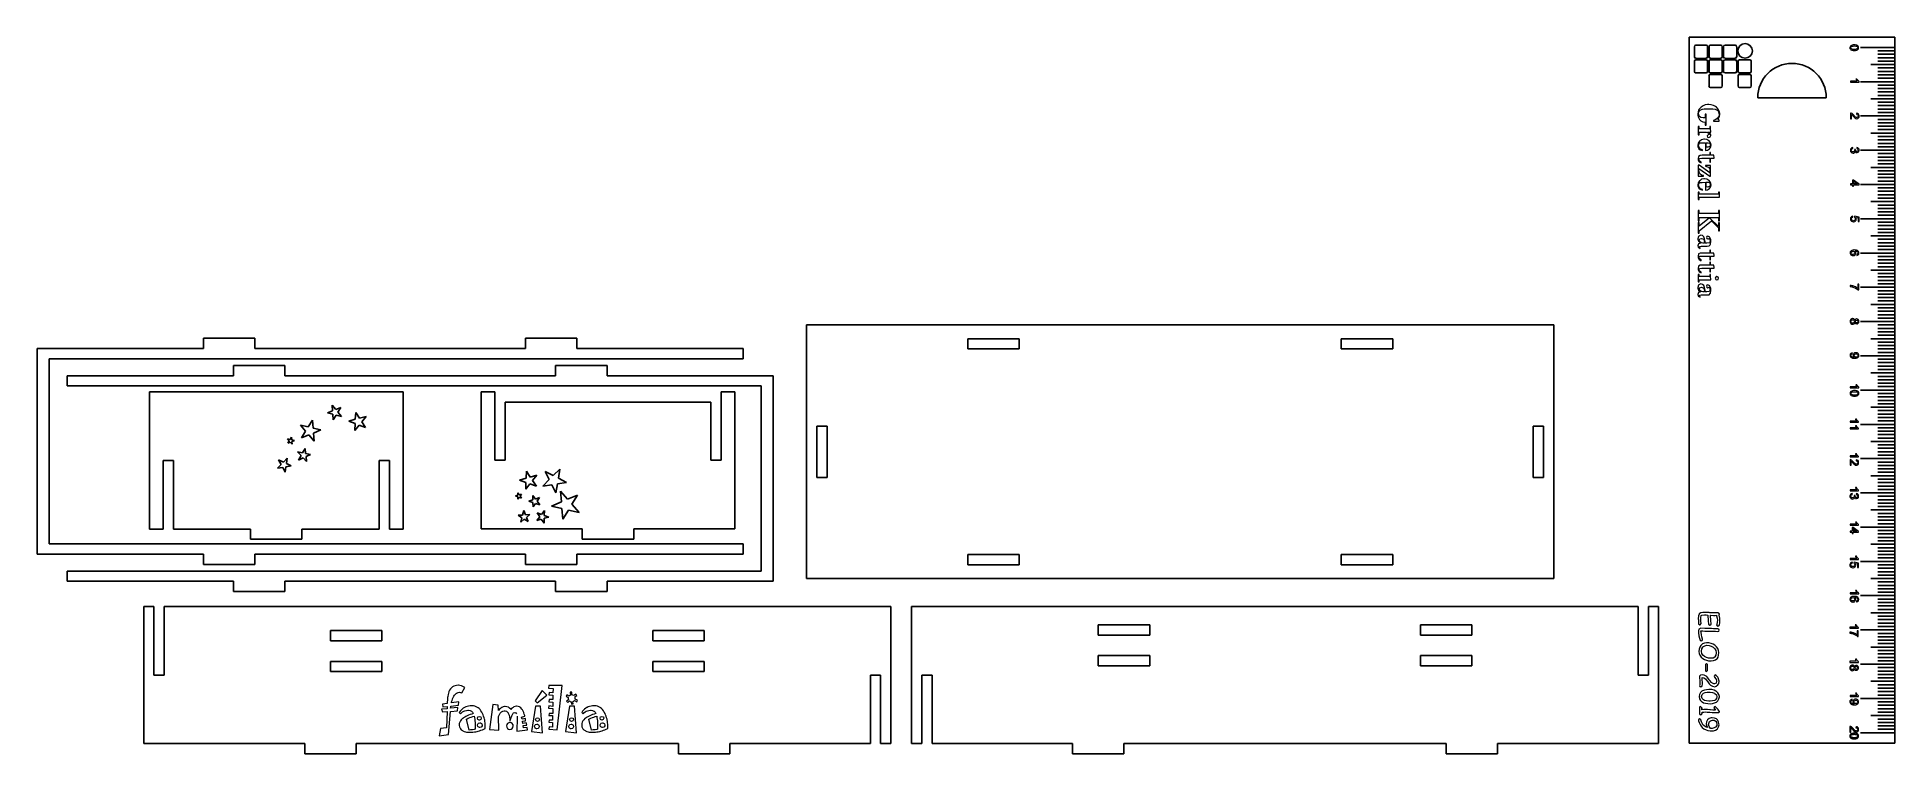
# Model space of a CAD drawing. Header units: millimetres. Extents: x 951 to 1493, y 479 to 688.
import ezdxf

# ---------------------------------------------------------------- set-up
doc = ezdxf.new("R2010")
doc.units = ezdxf.units.MM
doc.layers.add('modelo', color=7, linetype='Continuous')
doc.layers.add('remontar', color=181, linetype='Continuous')

msp = doc.modelspace()

# ---------------------------------------------------------------- linework, layer by layer
at = {"color": 85, "lineweight": 0, "true_color": 0x58ba48}
for p, q in [((1480, 484.52), (1479.99, 484.43)), ((1479.99, 484.43), (1479.99, 484.34)), ((1479.99, 484.34), (1479.99, 484.28)), ((1479.99, 484.28), (1480, 484.19)), ((1480.03, 484.6), (1480, 484.52)), ((1480, 484.19), (1480.02, 484.1)), ((1480.02, 484.1), (1480.05, 484.02)), ((1480.12, 487.13), (1480.03, 487.13)), ((1480.03, 487.13), (1480.03, 485.48)), ((1480.03, 485.48), (1480.32, 485.48)), ((1480.06, 484.68), (1480.03, 484.6)), ((1480.05, 484.02), (1480.09, 483.95)), ((1480.1, 484.75), (1480.06, 484.68)), ((1480.09, 483.95), (1480.13, 483.88)), ((1480.15, 484.81), (1480.1, 484.75)), ((1480.2, 487.11), (1480.12, 487.13)), ((1480.13, 483.88), (1480.17, 483.84)), ((1480.21, 484.88), (1480.15, 484.81)), ((1480.17, 483.84), (1480.23, 483.78)), ((1480.24, 487.1), (1480.2, 487.11)), ((1480.24, 484.91), (1480.21, 484.88)), ((1480.23, 483.78), (1480.3, 483.73)), ((1480.32, 487.07), (1480.24, 487.1)), ((1480.3, 484.95), (1480.24, 484.91)), ((1480.24, 484.34), (1480.25, 484.42)), ((1480.24, 484.34), (1480.24, 484.34)), ((1480.25, 484.26), (1480.24, 484.34)), ((1480.25, 484.42), (1480.27, 484.5)), ((1480.27, 484.18), (1480.25, 484.26)), ((1480.27, 484.5), (1480.31, 484.57)), ((1480.31, 484.11), (1480.27, 484.18)), ((1480.36, 484.98), (1480.3, 484.95)), ((1480.3, 483.73), (1480.38, 483.69)), ((1480.31, 484.57), (1480.37, 484.63)), ((1480.37, 484.04), (1480.31, 484.11)), ((1480.39, 487.03), (1480.32, 487.07)), ((1480.32, 485.48), (1480.32, 486.71)), ((1480.32, 486.71), (1480.35, 486.69)), ((1480.35, 486.69), (1480.42, 486.64)), ((1480.42, 485.01), (1480.36, 484.98)), ((1480.37, 484.63), (1480.44, 484.69)), ((1480.44, 483.98), (1480.37, 484.04)), ((1480.38, 483.69), (1480.46, 483.65)), ((1480.47, 486.98), (1480.39, 487.03)), ((1480.42, 486.64), (1480.49, 486.58)), ((1480.49, 485.04), (1480.42, 485.01)), ((1480.44, 484.69), (1480.47, 484.71)), ((1480.49, 483.95), (1480.44, 483.98)), ((1480.44, 483.98), (1480.44, 483.98)), ((1480.46, 483.65), (1480.55, 483.62)), ((1480.54, 486.92), (1480.47, 486.98)), ((1480.47, 484.71), (1480.52, 484.74)), ((1480.49, 486.58), (1480.5, 486.57)), ((1480.56, 485.07), (1480.49, 485.04)), ((1480.54, 483.93), (1480.49, 483.95)), ((1480.5, 486.57), (1480.54, 486.53)), ((1480.52, 484.74), (1480.58, 484.76)), ((1480.57, 486.9), (1480.54, 486.92)), ((1480.54, 486.53), (1480.59, 486.47)), ((1480.61, 483.91), (1480.54, 483.93)), ((1480.55, 483.62), (1480.56, 483.61)), ((1480.64, 485.09), (1480.56, 485.07)), ((1480.56, 483.61), (1480.63, 483.59)), ((1480.63, 486.85), (1480.57, 486.9)), ((1480.58, 484.76), (1480.65, 484.78)), ((1480.59, 486.47), (1480.65, 486.4)), ((1480.68, 483.89), (1480.61, 483.91)), ((1480.68, 486.79), (1480.63, 486.85)), ((1480.63, 483.59), (1480.7, 483.57)), ((1480.73, 485.11), (1480.64, 485.09)), ((1480.65, 486.4), (1480.72, 486.32)), ((1480.65, 484.78), (1480.73, 484.8)), ((1480.74, 486.73), (1480.68, 486.79)), ((1480.77, 483.87), (1480.68, 483.89)), ((1480.7, 483.57), (1480.78, 483.56)), ((1480.72, 486.32), (1480.8, 486.22)), ((1480.82, 485.12), (1480.73, 485.11)), ((1480.73, 484.8), (1480.82, 484.81)), ((1480.8, 486.67), (1480.74, 486.73)), ((1480.86, 483.86), (1480.77, 483.87)), ((1480.78, 483.56), (1480.87, 483.55)), ((1480.87, 486.59), (1480.8, 486.67)), ((1480.8, 486.22), (1480.83, 486.2)), ((1480.92, 485.14), (1480.82, 485.12)), ((1480.82, 484.81), (1480.92, 484.82)), ((1480.83, 486.2), (1480.9, 486.11)), ((1480.96, 483.85), (1480.86, 483.86)), ((1480.94, 486.51), (1480.87, 486.59)), ((1480.87, 483.55), (1480.96, 483.54)), ((1480.9, 486.11), (1480.97, 486.03)), ((1481.02, 485.15), (1480.92, 485.14)), ((1480.92, 484.82), (1481.02, 484.83)), ((1480.95, 486.49), (1480.94, 486.51)), ((1481.03, 486.4), (1480.95, 486.49)), ((1481.07, 483.84), (1480.96, 483.85)), ((1480.96, 483.54), (1481.05, 483.53)), ((1480.97, 486.03), (1481.03, 485.96)), ((1481.12, 485.15), (1481.02, 485.15)), ((1481.02, 484.83), (1481.14, 484.84)), ((1481.1, 486.32), (1481.03, 486.4)), ((1481.03, 485.96), (1481.09, 485.9)), ((1481.05, 483.53), (1481.15, 483.53)), ((1481.18, 483.84), (1481.07, 483.84)), ((1481.09, 485.9), (1481.15, 485.84)), ((1481.17, 486.24), (1481.1, 486.32)), ((1481.23, 485.15), (1481.12, 485.15)), ((1481.14, 484.84), (1481.26, 484.84)), ((1481.15, 485.84), (1481.2, 485.79)), ((1481.15, 483.53), (1481.26, 483.52)), ((1481.23, 486.17), (1481.17, 486.24)), ((1481.26, 483.84), (1481.18, 483.84)), ((1481.2, 485.79), (1481.24, 485.75)), ((1481.29, 486.11), (1481.23, 486.17)), ((1481.26, 485.15), (1481.23, 485.15)), ((1481.24, 485.75), (1481.26, 485.74)), ((1481.26, 485.74), (1481.33, 485.68)), ((1481.37, 485.15), (1481.26, 485.15)), ((1481.26, 484.84), (1481.37, 484.84)), ((1481.38, 483.84), (1481.26, 483.84)), ((1481.26, 483.52), (1481.34, 483.52)), ((1481.35, 486.06), (1481.29, 486.11)), ((1481.33, 485.68), (1481.41, 485.62)), ((1481.34, 483.52), (1481.44, 483.53)), ((1481.4, 486.01), (1481.35, 486.06)), ((1481.47, 485.15), (1481.37, 485.15)), ((1481.37, 484.84), (1481.49, 484.83)), ((1481.5, 483.85), (1481.38, 483.84)), ((1481.45, 485.97), (1481.4, 486.01)), ((1481.41, 485.62), (1481.48, 485.58)), ((1481.44, 483.53), (1481.54, 483.53)), ((1481.48, 485.94), (1481.45, 485.97)), ((1481.56, 485.14), (1481.47, 485.15)), ((1481.57, 485.89), (1481.48, 485.94)), ((1481.48, 485.58), (1481.55, 485.55)), ((1481.49, 484.83), (1481.59, 484.82)), ((1481.6, 483.85), (1481.5, 483.85)), ((1481.54, 483.53), (1481.63, 483.54)), ((1481.55, 485.55), (1481.59, 485.53)), ((1481.65, 485.13), (1481.56, 485.14)), ((1481.65, 485.85), (1481.57, 485.89)), ((1481.59, 485.53), (1481.67, 485.51)), ((1481.59, 484.82), (1481.69, 484.81)), ((1481.7, 483.86), (1481.6, 483.85)), ((1481.63, 483.54), (1481.71, 483.55)), ((1481.73, 485.82), (1481.65, 485.85)), ((1481.74, 485.12), (1481.65, 485.13)), ((1481.67, 485.51), (1481.76, 485.49)), ((1481.69, 484.81), (1481.78, 484.8)), ((1481.79, 483.88), (1481.7, 483.86)), ((1481.71, 483.55), (1481.78, 483.57)), ((1481.8, 485.8), (1481.73, 485.82)), ((1481.82, 485.1), (1481.74, 485.12)), ((1481.76, 485.49), (1481.84, 485.49)), ((1481.81, 487.08), (1481.78, 486.76)), ((1481.78, 486.76), (1481.85, 486.76)), ((1481.78, 484.8), (1481.86, 484.78)), ((1481.78, 483.57), (1481.85, 483.58)), ((1481.87, 483.9), (1481.79, 483.88)), ((1481.85, 485.8), (1481.8, 485.8)), ((1481.91, 487.06), (1481.81, 487.08)), ((1481.89, 485.09), (1481.82, 485.1)), ((1481.84, 485.49), (1481.88, 485.49)), ((1481.85, 486.76), (1481.94, 486.74)), ((1481.94, 485.81), (1481.85, 485.8)), ((1481.85, 483.58), (1481.91, 483.6)), ((1481.86, 484.78), (1481.93, 484.76)), ((1481.94, 483.92), (1481.87, 483.9)), ((1481.88, 485.49), (1481.97, 485.5)), ((1481.96, 485.07), (1481.89, 485.09)), ((1482, 487.04), (1481.91, 487.06)), ((1481.91, 483.6), (1482, 483.62)), ((1481.93, 484.76), (1482, 484.74)), ((1481.94, 486.74), (1482.02, 486.72)), ((1482.02, 485.83), (1481.94, 485.81)), ((1482, 483.94), (1481.94, 483.92)), ((1481.98, 485.06), (1481.96, 485.07)), ((1481.97, 485.5), (1482.05, 485.52)), ((1482.07, 485.03), (1481.98, 485.06)), ((1482.09, 487.02), (1482, 487.04)), ((1482, 484.74), (1482.05, 484.71)), ((1482.05, 483.96), (1482, 483.94)), ((1482, 483.62), (1482.08, 483.66)), ((1482.02, 486.72), (1482.09, 486.68)), ((1482.09, 485.87), (1482.02, 485.83)), ((1482.05, 485.52), (1482.13, 485.55)), ((1482.05, 484.71), (1482.1, 484.68)), ((1482.08, 483.98), (1482.05, 483.96)), ((1482.15, 484.99), (1482.07, 485.03)), ((1482.15, 484.04), (1482.08, 483.98)), ((1482.08, 483.66), (1482.15, 483.69)), ((1482.16, 486.98), (1482.09, 487.02)), ((1482.09, 486.68), (1482.15, 486.63)), ((1482.16, 485.93), (1482.09, 485.87)), ((1482.1, 484.68), (1482.15, 484.64)), ((1482.13, 485.55), (1482.2, 485.58)), ((1482.15, 486.63), (1482.18, 486.59)), ((1482.22, 484.94), (1482.15, 484.99)), ((1482.15, 484.64), (1482.21, 484.58)), ((1482.21, 484.11), (1482.15, 484.04)), ((1482.15, 483.69), (1482.22, 483.74)), ((1482.23, 486.94), (1482.16, 486.98)), ((1482.21, 486), (1482.16, 485.93)), ((1482.18, 486.59), (1482.22, 486.53)), ((1482.2, 485.58), (1482.27, 485.64)), ((1482.25, 486.07), (1482.21, 486)), ((1482.21, 484.58), (1482.25, 484.51)), ((1482.25, 484.18), (1482.21, 484.11)), ((1482.22, 486.53), (1482.26, 486.45)), ((1482.29, 484.89), (1482.22, 484.94)), ((1482.22, 483.74), (1482.29, 483.79)), ((1482.3, 486.89), (1482.23, 486.94)), ((1482.27, 486.15), (1482.25, 486.07)), ((1482.25, 484.51), (1482.28, 484.43)), ((1482.27, 484.26), (1482.25, 484.18)), ((1482.26, 486.45), (1482.28, 486.37)), ((1482.28, 486.24), (1482.27, 486.15)), ((1482.27, 485.64), (1482.34, 485.7)), ((1482.28, 484.34), (1482.27, 484.26)), ((1482.28, 486.37), (1482.28, 486.27)), ((1482.28, 486.27), (1482.28, 486.24)), ((1482.28, 484.43), (1482.28, 484.34)), ((1482.28, 484.34), (1482.28, 484.34)), ((1482.35, 484.84), (1482.29, 484.89)), ((1482.29, 483.79), (1482.36, 483.85)), ((1482.35, 486.83), (1482.3, 486.89)), ((1482.34, 485.7), (1482.35, 485.7)), ((1482.4, 486.77), (1482.35, 486.83)), ((1482.35, 486.83), (1482.35, 486.83)), ((1482.35, 485.7), (1482.4, 485.77)), ((1482.39, 484.79), (1482.35, 484.84)), ((1482.36, 483.85), (1482.41, 483.91)), ((1482.44, 484.72), (1482.39, 484.79)), ((1482.44, 486.7), (1482.4, 486.77)), ((1482.4, 485.77), (1482.44, 485.83)), ((1482.41, 483.91), (1482.46, 483.99)), ((1482.48, 486.63), (1482.44, 486.7)), ((1482.44, 485.83), (1482.47, 485.91)), ((1482.48, 484.65), (1482.44, 484.72)), ((1482.46, 484), (1482.5, 484.08)), ((1482.46, 483.99), (1482.46, 484)), ((1482.47, 485.91), (1482.5, 485.99)), ((1482.5, 486.54), (1482.48, 486.63)), ((1482.51, 484.57), (1482.48, 484.65)), ((1482.52, 486.46), (1482.5, 486.54)), ((1482.5, 485.99), (1482.52, 486.08)), ((1482.5, 484.08), (1482.52, 484.16)), ((1482.53, 484.49), (1482.51, 484.57)), ((1482.53, 486.37), (1482.52, 486.46)), ((1482.52, 486.08), (1482.53, 486.17)), ((1482.52, 484.16), (1482.53, 484.25)), ((1482.54, 486.27), (1482.53, 486.37)), ((1482.53, 486.17), (1482.54, 486.26)), ((1482.54, 484.39), (1482.53, 484.49)), ((1482.53, 484.25), (1482.54, 484.34)), ((1482.54, 486.26), (1482.54, 486.27)), ((1482.54, 484.34), (1482.54, 484.39))]:
    msp.add_line(p, q, dxfattribs=at)
at = {"layer": 'modelo'}
for p, q in [((1433.12, 688.3), (1433.12, 482.3)), ((1493.12, 688.3), (1433.12, 688.3)), ((1493.12, 688.3), (1493.12, 482.3)), ((951.12, 537.41), (951.12, 597.41)), ((999.62, 597.41), (951.12, 597.41)), ((1014.62, 600.41), (999.62, 600.41)), ((999.62, 600.41), (999.62, 597.41)), ((1014.62, 597.41), (1014.62, 600.41)), ((1093.62, 597.41), (1014.62, 597.41)), ((1108.62, 600.41), (1093.62, 600.41)), ((1093.62, 600.41), (1093.62, 597.41)), ((1108.62, 597.41), (1108.62, 600.41)), ((1108.62, 597.41), (1157.12, 597.41)), ((1157.12, 597.41), (1157.12, 594.41)), ((1157.12, 594.41), (954.62, 594.41)), ((954.62, 594.41), (954.62, 540.41)), ((1008.38, 589.49), (1008.38, 592.49)), ((1008.38, 592.49), (1023.38, 592.49)), ((1023.38, 592.49), (1023.38, 589.49)), ((1102.38, 589.49), (1102.38, 592.49)), ((1102.38, 592.49), (1117.38, 592.49)), ((1117.38, 592.49), (1117.38, 589.49)), ((1008.38, 589.49), (959.88, 589.49)), ((959.88, 589.49), (959.88, 586.49)), ((959.88, 586.49), (1162.38, 586.49)), ((1023.38, 589.49), (1102.38, 589.49)), ((1117.38, 589.49), (1165.88, 589.49)), ((1162.38, 586.49), (1162.38, 532.49)), ((1165.88, 529.49), (1165.88, 589.49)), ((983.89, 584.75), (1057.89, 584.75)), ((983.89, 584.75), (983.89, 544.75)), ((1057.89, 584.75), (1057.89, 544.75)), ((1080.66, 544.8), (1080.66, 584.8)), ((1080.66, 584.8), (1084.66, 584.8)), ((1084.66, 584.8), (1084.66, 564.8)), ((1087.66, 564.8), (1087.66, 581.8)), ((1087.66, 581.8), (1147.66, 581.8)), ((1147.66, 564.8), (1147.66, 581.8)), ((1154.66, 584.8), (1150.66, 584.8)), ((1150.66, 584.8), (1150.66, 564.8)), ((1154.66, 544.8), (1154.66, 584.8)), ((987.89, 544.75), (987.89, 564.75)), ((987.89, 564.75), (990.89, 564.75)), ((990.89, 564.75), (990.89, 544.75)), ((1053.89, 564.75), (1050.89, 564.75)), ((1050.89, 564.75), (1050.89, 544.75)), ((1053.89, 544.75), (1053.89, 564.75)), ((1084.66, 564.8), (1087.66, 564.8)), ((1150.66, 564.8), (1147.66, 564.8)), ((983.89, 544.75), (987.89, 544.75)), ((990.89, 544.75), (1013.39, 544.75)), ((1013.39, 541.75), (1013.39, 544.75)), ((1028.39, 541.75), (1028.39, 544.75)), ((1028.39, 544.75), (1050.89, 544.75)), ((1057.89, 544.75), (1053.89, 544.75)), ((1110.16, 544.8), (1080.66, 544.8)), ((1110.16, 541.8), (1110.16, 544.8)), ((1125.16, 541.8), (1125.16, 544.8)), ((1125.16, 544.8), (1154.66, 544.8)), ((951.12, 537.41), (999.62, 537.41)), ((954.62, 540.41), (1157.12, 540.41)), ((999.62, 537.41), (999.62, 534.41)), ((1013.39, 541.75), (1028.39, 541.75)), ((1014.62, 534.41), (1014.62, 537.41)), ((1093.62, 537.41), (1014.62, 537.41)), ((1093.62, 534.41), (1093.62, 537.41)), ((1157.12, 537.41), (1108.62, 537.41)), ((1108.62, 537.41), (1108.62, 534.41)), ((1110.16, 541.8), (1125.16, 541.8)), ((1157.12, 537.41), (1157.12, 540.41)), ((1162.38, 532.49), (959.88, 532.49)), ((959.88, 529.49), (959.88, 532.49)), ((999.62, 534.41), (1014.62, 534.41)), ((1108.62, 534.41), (1093.62, 534.41)), ((959.88, 529.49), (1008.38, 529.49)), ((1008.38, 529.49), (1008.38, 526.49)), ((1008.38, 526.49), (1023.38, 526.49)), ((1023.38, 526.49), (1023.38, 529.49)), ((1023.38, 529.49), (1102.38, 529.49)), ((1102.38, 526.49), (1102.38, 529.49)), ((1117.38, 526.49), (1102.38, 526.49)), ((1165.88, 529.49), (1117.38, 529.49)), ((1117.38, 529.49), (1117.38, 526.49)), ((982.2, 522.13), (985.2, 522.13)), ((982.21, 522.13), (982.21, 482.13)), ((985.21, 522.13), (985.21, 502.13)), ((988.21, 502.13), (988.21, 522.13)), ((988.21, 522.13), (1200.21, 522.13)), ((1200.21, 482.13), (1200.21, 522.13)), ((1036.71, 512.13), (1036.71, 515.13)), ((1036.71, 515.13), (1051.71, 515.13)), ((1051.71, 515.13), (1051.71, 512.13)), ((1130.71, 512.13), (1130.71, 515.13)), ((1130.71, 515.13), (1145.71, 515.13)), ((1145.71, 515.13), (1145.71, 512.13)), ((1051.71, 512.13), (1036.71, 512.13)), ((1145.71, 512.13), (1130.71, 512.13)), ((1036.71, 503.13), (1036.71, 506.13)), ((1036.71, 506.13), (1051.71, 506.13)), ((1051.71, 506.13), (1051.71, 503.13)), ((1130.71, 503.13), (1130.71, 506.13)), ((1130.71, 506.13), (1145.71, 506.13)), ((1145.71, 506.13), (1145.71, 503.13)), ((985.21, 502.13), (988.21, 502.13)), ((1051.71, 503.13), (1036.71, 503.13)), ((1145.71, 503.13), (1130.71, 503.13)), ((1197.21, 502.13), (1194.21, 502.13)), ((1194.21, 502.13), (1194.21, 482.13)), ((1197.21, 482.13), (1197.21, 502.13)), ((982.21, 482.13), (1029.21, 482.13)), ((1029.21, 482.13), (1029.21, 479.13)), ((1029.21, 479.13), (1044.21, 479.13)), ((1044.21, 479.13), (1044.21, 482.13)), ((1044.21, 482.13), (1138.21, 482.13)), ((1138.21, 482.13), (1138.21, 479.13)), ((1138.21, 479.13), (1153.21, 479.13)), ((1153.21, 479.13), (1153.21, 482.13)), ((1194.21, 482.13), (1153.21, 482.13)), ((1200.21, 482.13), (1197.21, 482.13)), ((1493.12, 482.3), (1433.12, 482.3))]:
    msp.add_line(p, q, dxfattribs=at)
at = {"layer": 'modelo', "color": 3}
for p, q in [((1434.65, 685.51), (1434.65, 682.54)), ((1435.08, 685.93), (1438.05, 685.93)), ((1438.48, 685.93), (1438.48, 685.93)), ((1438.48, 685.51), (1438.48, 682.54)), ((1438.9, 685.51), (1438.9, 682.54)), ((1439.32, 685.93), (1442.3, 685.93)), ((1442.72, 685.51), (1442.72, 682.54)), ((1443.15, 685.51), (1443.15, 682.54)), ((1443.57, 685.93), (1446.54, 685.93)), ((1446.97, 685.51), (1446.97, 682.54)), ((1434.64, 681.26), (1434.64, 678.29)), ((1438.05, 677.87), (1435.06, 677.87)), ((1438.05, 681.69), (1435.07, 681.69)), ((1438.05, 682.11), (1435.08, 682.11)), ((1438.48, 681.26), (1438.48, 678.29)), ((1438.9, 681.26), (1438.9, 678.29)), ((1442.3, 682.11), (1439.32, 682.11)), ((1442.3, 681.69), (1439.32, 681.69)), ((1442.3, 677.87), (1439.32, 677.87)), ((1442.72, 681.26), (1442.72, 678.29)), ((1443.15, 681.26), (1443.15, 678.29)), ((1446.54, 682.11), (1443.57, 682.11)), ((1446.54, 681.69), (1443.57, 681.69)), ((1446.54, 677.87), (1443.57, 677.87)), ((1446.97, 681.26), (1446.97, 678.29)), ((1447.39, 681.26), (1447.39, 678.29)), ((1447.82, 681.69), (1450.79, 681.69)), ((1447.82, 677.87), (1450.79, 677.87)), ((1451.21, 681.26), (1451.21, 678.29)), ((1438.9, 677.02), (1438.9, 674.04)), ((1442.3, 677.44), (1439.32, 677.44)), ((1442.3, 673.62), (1439.32, 673.62)), ((1442.72, 677.02), (1442.72, 674.04)), ((1447.39, 677.02), (1447.39, 674.04)), ((1447.82, 677.44), (1450.79, 677.44)), ((1450.79, 673.62), (1447.82, 673.62)), ((1451.21, 677.02), (1451.21, 674.04))]:
    msp.add_line(p, q, dxfattribs=at)
at = {"layer": 'modelo', "color": 85, "lineweight": 0, "true_color": 0x58ba48}
for p, q in [((1480.04, 685.48), (1480, 685.22)), ((1480, 685.22), (1480.03, 684.98)), ((1480.03, 684.98), (1480.15, 684.76)), ((1480.16, 685.69), (1480.04, 685.48)), ((1480.15, 684.76), (1480.32, 684.61)), ((1480.26, 685.78), (1480.16, 685.69)), ((1480.25, 685.22), (1480.29, 685.38)), ((1480.32, 684.99), (1480.25, 685.22)), ((1480.44, 685.89), (1480.26, 685.78)), ((1480.29, 685.38), (1480.46, 685.57)), ((1480.46, 684.86), (1480.32, 684.99)), ((1480.32, 684.61), (1480.57, 684.5)), ((1480.66, 685.97), (1480.44, 685.89)), ((1480.46, 685.57), (1480.48, 685.59)), ((1480.63, 684.78), (1480.46, 684.86)), ((1480.48, 685.59), (1480.67, 685.66)), ((1480.57, 684.5), (1480.72, 684.45)), ((1480.87, 684.73), (1480.63, 684.78)), ((1480.94, 686.01), (1480.66, 685.97)), ((1480.67, 685.66), (1480.93, 685.7)), ((1480.72, 684.45), (1480.97, 684.42)), ((1481.2, 684.72), (1480.87, 684.73)), ((1480.93, 685.7), (1481.28, 685.72)), ((1481.26, 686.03), (1480.94, 686.01)), ((1480.97, 684.42), (1481.28, 684.4)), ((1481.28, 684.72), (1481.2, 684.72)), ((1481.28, 686.03), (1481.26, 686.03)), ((1481.58, 686.02), (1481.28, 686.03)), ((1481.28, 685.72), (1481.39, 685.72)), ((1481.62, 684.73), (1481.28, 684.72)), ((1481.28, 684.4), (1481.36, 684.4)), ((1481.36, 684.4), (1481.64, 684.42)), ((1481.39, 685.72), (1481.7, 685.69)), ((1481.83, 685.98), (1481.58, 686.02)), ((1481.88, 684.77), (1481.62, 684.73)), ((1481.64, 684.42), (1481.87, 684.46)), ((1481.7, 685.69), (1481.95, 685.64)), ((1481.99, 685.94), (1481.83, 685.98)), ((1481.87, 684.46), (1482.01, 684.5)), ((1482.07, 684.84), (1481.88, 684.77)), ((1481.95, 685.64), (1482.12, 685.56)), ((1482.24, 685.82), (1481.99, 685.94)), ((1482.01, 684.5), (1482.24, 684.61)), ((1482.1, 684.86), (1482.07, 684.84)), ((1482.27, 685.06), (1482.1, 684.86)), ((1482.12, 685.56), (1482.22, 685.46)), ((1482.22, 685.46), (1482.3, 685.22)), ((1482.41, 685.67), (1482.24, 685.82)), ((1482.24, 684.61), (1482.31, 684.66)), ((1482.3, 685.22), (1482.27, 685.06)), ((1482.31, 684.66), (1482.48, 684.86)), ((1482.53, 685.45), (1482.41, 685.67)), ((1482.48, 684.86), (1482.51, 684.95)), ((1482.51, 684.95), (1482.55, 685.22)), ((1482.55, 685.22), (1482.53, 685.45)), ((1482.14, 675.45), (1480.19, 675.45)), ((1480.19, 675.45), (1480.19, 675.14)), ((1480.19, 675.14), (1482.7, 675.14)), ((1482.07, 676.07), (1481.78, 676.07)), ((1481.78, 676.07), (1481.79, 676.01)), ((1481.79, 676.01), (1481.93, 675.74)), ((1481.93, 675.74), (1481.97, 675.68)), ((1481.97, 675.68), (1482.14, 675.45)), ((1482.22, 675.8), (1482.07, 676.07)), ((1482.37, 675.61), (1482.22, 675.8)), ((1482.59, 675.4), (1482.37, 675.61)), ((1482.7, 675.34), (1482.59, 675.4)), ((1482.7, 675.14), (1482.7, 675.34)), ((1480.4, 666.1), (1480.19, 666.14)), ((1480.19, 666.14), (1480.19, 664.5)), ((1480.19, 664.5), (1480.48, 664.5)), ((1480.66, 665.97), (1480.4, 666.1)), ((1480.48, 664.5), (1480.48, 665.72)), ((1480.48, 665.72), (1480.66, 665.59)), ((1480.74, 665.9), (1480.66, 665.97)), ((1480.66, 665.59), (1480.74, 665.5)), ((1480.93, 665.73), (1480.74, 665.9)), ((1480.74, 665.5), (1480.96, 665.24)), ((1481.11, 665.5), (1480.93, 665.73)), ((1480.96, 665.24), (1481.02, 665.18)), ((1481.02, 665.18), (1481.23, 664.93)), ((1481.35, 665.24), (1481.11, 665.5)), ((1481.23, 664.93), (1481.41, 664.75)), ((1481.55, 665.04), (1481.35, 665.24)), ((1481.41, 664.75), (1481.46, 664.71)), ((1481.46, 664.71), (1481.71, 664.55)), ((1481.64, 664.95), (1481.55, 665.04)), ((1481.91, 664.82), (1481.64, 664.95)), ((1481.71, 664.55), (1481.72, 664.55)), ((1481.72, 664.55), (1482, 664.5)), ((1482.02, 664.81), (1481.91, 664.82)), ((1481.98, 666.09), (1481.95, 665.77)), ((1481.95, 665.77), (1482.07, 665.76)), ((1482.27, 666.01), (1481.98, 666.09)), ((1482, 664.5), (1482.27, 664.54)), ((1482.27, 664.9), (1482.02, 664.81)), ((1482.07, 665.76), (1482.31, 665.63)), ((1482.5, 665.87), (1482.27, 666.01)), ((1482.32, 664.94), (1482.27, 664.9)), ((1482.27, 664.54), (1482.5, 664.71)), ((1482.31, 665.63), (1482.38, 665.56)), ((1482.44, 665.19), (1482.32, 664.94)), ((1482.38, 665.56), (1482.45, 665.28)), ((1482.45, 665.28), (1482.44, 665.19)), ((1482.52, 665.84), (1482.5, 665.87)), ((1482.5, 664.71), (1482.53, 664.73)), ((1482.65, 665.61), (1482.52, 665.84)), ((1482.53, 664.73), (1482.66, 664.98)), ((1482.7, 665.32), (1482.65, 665.61)), ((1482.66, 664.98), (1482.7, 665.27)), ((1482.7, 665.27), (1482.7, 665.32)), ((1480.33, 655.84), (1480.19, 655.6)), ((1480.34, 655.85), (1480.33, 655.84)), ((1480.56, 656.02), (1480.34, 655.85)), ((1480.84, 656.1), (1480.56, 656.02)), ((1480.85, 656.1), (1480.84, 656.1)), ((1480.89, 655.79), (1480.85, 656.1)), ((1482.05, 656.08), (1481.99, 655.76)), ((1482.33, 655.97), (1482.05, 656.08)), ((1482.53, 655.82), (1482.33, 655.97)), ((1482.66, 655.57), (1482.53, 655.82)), ((1480.19, 655.6), (1480.15, 655.3)), ((1480.15, 655.3), (1480.15, 655.21)), ((1480.15, 655.21), (1480.22, 654.94)), ((1480.22, 654.94), (1480.37, 654.7)), ((1480.37, 654.7), (1480.41, 654.67)), ((1480.4, 655.36), (1480.51, 655.62)), ((1480.4, 655.3), (1480.4, 655.36)), ((1480.48, 655.03), (1480.4, 655.3)), ((1480.41, 654.67), (1480.64, 654.52)), ((1480.55, 654.94), (1480.48, 655.03)), ((1480.51, 655.62), (1480.6, 655.69)), ((1480.8, 654.81), (1480.55, 654.94)), ((1480.6, 655.69), (1480.89, 655.79)), ((1480.64, 654.52), (1480.93, 654.47)), ((1480.93, 654.79), (1480.8, 654.81)), ((1481.19, 654.87), (1480.93, 654.79)), ((1480.93, 654.47), (1481.08, 654.48)), ((1481.08, 654.48), (1481.34, 654.59)), ((1481.27, 654.93), (1481.19, 654.87)), ((1481.39, 655.17), (1481.27, 654.93)), ((1481.34, 654.59), (1481.42, 654.67)), ((1481.64, 655.47), (1481.37, 655.5)), ((1481.37, 655.5), (1481.41, 655.28)), ((1481.41, 655.28), (1481.39, 655.17)), ((1481.42, 654.67), (1481.55, 654.93)), ((1481.55, 654.93), (1481.57, 654.89)), ((1481.57, 654.89), (1481.76, 654.68)), ((1481.64, 655.41), (1481.64, 655.47)), ((1481.7, 655.13), (1481.64, 655.41)), ((1481.75, 655.06), (1481.7, 655.13)), ((1481.97, 654.92), (1481.75, 655.06)), ((1481.76, 654.68), (1481.77, 654.67)), ((1481.77, 654.67), (1482.05, 654.59)), ((1482.06, 654.9), (1481.97, 654.92)), ((1481.99, 655.76), (1482.1, 655.75)), ((1482.05, 654.59), (1482.1, 654.59)), ((1482.32, 655), (1482.06, 654.9)), ((1482.1, 655.75), (1482.33, 655.61)), ((1482.1, 654.59), (1482.37, 654.68)), ((1482.33, 655.02), (1482.32, 655)), ((1482.33, 655.61), (1482.36, 655.58)), ((1482.45, 655.28), (1482.33, 655.02)), ((1482.36, 655.58), (1482.45, 655.31)), ((1482.37, 654.68), (1482.43, 654.72)), ((1482.43, 654.72), (1482.61, 654.94)), ((1482.45, 655.31), (1482.45, 655.28)), ((1482.61, 654.94), (1482.65, 655.03)), ((1482.65, 655.03), (1482.7, 655.31)), ((1482.7, 655.31), (1482.66, 655.57)), ((1480.8, 645.49), (1480.2, 645.49)), ((1480.2, 645.49), (1480.2, 645.17)), ((1480.2, 645.17), (1480.8, 645.17)), ((1481.08, 646.57), (1480.8, 646.57)), ((1480.8, 646.57), (1480.8, 645.49)), ((1480.8, 645.17), (1480.8, 644.84)), ((1482.7, 645.43), (1481.08, 646.57)), ((1481.08, 645.49), (1481.08, 646.26)), ((1481.08, 646.26), (1482.2, 645.49)), ((1481.08, 645.49), (1481.08, 646.26)), ((1482.2, 645.49), (1481.08, 645.49)), ((1481.08, 644.84), (1481.08, 645.17)), ((1481.08, 645.17), (1482.7, 645.17)), ((1482.7, 645.17), (1482.7, 645.43)), ((1480.8, 644.84), (1481.08, 644.84)), ((1480.2, 635.57), (1480.16, 635.26)), ((1480.16, 635.26), (1480.17, 635.07)), ((1480.17, 635.07), (1480.28, 634.81)), ((1480.33, 635.8), (1480.2, 635.57)), ((1480.28, 634.81), (1480.46, 634.6)), ((1480.35, 635.82), (1480.33, 635.8)), ((1480.57, 635.99), (1480.35, 635.82)), ((1480.41, 635.32), (1480.53, 635.58)), ((1480.41, 635.26), (1480.41, 635.32)), ((1480.49, 635), (1480.41, 635.26)), ((1480.46, 634.6), (1480.5, 634.58)), ((1480.57, 634.89), (1480.49, 635)), ((1480.5, 634.58), (1480.76, 634.45)), ((1480.53, 635.58), (1480.61, 635.65)), ((1480.85, 636.07), (1480.57, 635.99)), ((1480.82, 634.76), (1480.57, 634.89)), ((1480.61, 635.65), (1480.88, 635.74)), ((1480.76, 634.45), (1481.04, 634.42)), ((1481.02, 634.73), (1480.82, 634.76)), ((1480.88, 635.74), (1480.85, 636.07)), ((1480.85, 636.07), (1480.85, 636.07)), ((1481.31, 634.79), (1481.02, 634.73)), ((1481.04, 634.42), (1481.12, 634.42)), ((1481.12, 634.42), (1481.41, 634.47)), ((1481.43, 634.89), (1481.31, 634.79)), ((1481.38, 636.01), (1481.35, 635.73)), ((1481.35, 635.73), (1481.52, 635.54)), ((1482.66, 635.78), (1481.38, 636.01)), ((1481.41, 634.47), (1481.63, 634.64)), ((1481.57, 635.12), (1481.43, 634.89)), ((1481.52, 635.54), (1481.58, 635.27)), ((1481.58, 635.27), (1481.57, 635.12)), ((1481.63, 634.64), (1481.66, 634.66)), ((1481.66, 634.66), (1481.8, 634.91)), ((1481.83, 635.39), (1481.7, 635.66)), ((1481.7, 635.66), (1482.37, 635.53)), ((1481.8, 634.91), (1481.86, 635.19)), ((1481.86, 635.19), (1481.83, 635.39)), ((1482.37, 635.53), (1482.37, 634.53)), ((1482.37, 634.53), (1482.66, 634.53)), ((1482.66, 634.53), (1482.66, 635.78)), ((1480.12, 625.61), (1480.08, 625.33)), ((1480.08, 625.33), (1480.09, 625.19)), ((1480.09, 625.19), (1480.18, 624.92)), ((1480.25, 625.84), (1480.12, 625.61)), ((1480.18, 624.92), (1480.25, 624.81)), ((1480.36, 625.95), (1480.25, 625.84)), ((1480.25, 624.81), (1480.49, 624.64)), ((1480.32, 625.33), (1480.41, 625.59)), ((1480.42, 625.07), (1480.32, 625.33)), ((1480.56, 626.07), (1480.36, 625.95)), ((1480.41, 625.59), (1480.62, 625.77)), ((1480.41, 625.59), (1480.41, 625.59)), ((1480.49, 625), (1480.42, 625.07)), ((1480.72, 624.87), (1480.49, 625)), ((1480.49, 624.64), (1480.64, 624.58)), ((1480.82, 626.15), (1480.56, 626.07)), ((1480.62, 625.77), (1480.64, 625.77)), ((1480.64, 625.77), (1480.92, 625.83)), ((1480.64, 624.58), (1480.93, 624.54)), ((1480.91, 624.86), (1480.72, 624.87)), ((1481.14, 626.18), (1480.82, 626.15)), ((1481.2, 624.92), (1480.91, 624.86)), ((1480.92, 625.83), (1481.07, 625.82)), ((1480.93, 624.54), (1481, 624.54)), ((1481, 624.54), (1481.29, 624.6)), ((1481.07, 625.82), (1481.32, 625.69)), ((1481.29, 626.2), (1481.14, 626.18)), ((1481.32, 624.99), (1481.2, 624.92)), ((1481.64, 626.17), (1481.29, 626.2)), ((1481.29, 624.6), (1481.51, 624.75)), ((1481.32, 625.69), (1481.39, 625.61)), ((1481.46, 625.23), (1481.32, 624.99)), ((1481.39, 625.61), (1481.46, 625.34)), ((1481.61, 625.68), (1481.4, 625.89)), ((1481.4, 625.89), (1481.4, 625.89)), ((1481.4, 625.89), (1481.74, 625.87)), ((1481.46, 625.34), (1481.46, 625.23)), ((1481.51, 624.75), (1481.52, 624.76)), ((1481.52, 624.76), (1481.68, 625)), ((1481.66, 625.61), (1481.61, 625.68)), ((1481.93, 626.11), (1481.64, 626.17)), ((1481.73, 625.34), (1481.66, 625.61)), ((1481.68, 625), (1481.74, 625.28)), ((1481.74, 625.28), (1481.73, 625.34)), ((1481.74, 625.87), (1481.99, 625.8)), ((1482.18, 626.03), (1481.93, 626.11)), ((1482.25, 625.01), (1481.98, 624.89)), ((1481.98, 624.89), (1482, 624.59)), ((1481.99, 625.8), (1482.08, 625.75)), ((1482, 624.59), (1482.24, 624.65)), ((1482.08, 625.75), (1482.29, 625.57)), ((1482.34, 625.93), (1482.18, 626.03)), ((1482.24, 624.65), (1482.46, 624.81)), ((1482.38, 625.26), (1482.25, 625.01)), ((1482.29, 625.57), (1482.38, 625.32)), ((1482.52, 625.71), (1482.34, 625.93)), ((1482.38, 625.32), (1482.38, 625.26)), ((1482.46, 624.81), (1482.58, 625)), ((1482.61, 625.44), (1482.52, 625.71)), ((1482.58, 625), (1482.62, 625.29)), ((1482.62, 625.29), (1482.61, 625.44)), ((1480.38, 615.81), (1480.12, 615.83)), ((1480.12, 615.83), (1480.12, 615.51)), ((1480.12, 615.51), (1480.24, 615.5)), ((1480.24, 615.5), (1480.53, 615.45)), ((1480.69, 615.75), (1480.38, 615.81)), ((1480.53, 615.45), (1480.82, 615.39)), ((1480.84, 615.71), (1480.69, 615.75)), ((1480.82, 615.39), (1480.87, 615.37)), ((1481.12, 615.62), (1480.84, 615.71)), ((1480.87, 615.37), (1481.14, 615.28)), ((1481.39, 615.51), (1481.12, 615.62)), ((1481.14, 615.28), (1481.41, 615.16)), ((1481.65, 615.39), (1481.39, 615.51)), ((1481.41, 615.16), (1481.68, 615.03)), ((1481.92, 615.23), (1481.65, 615.39)), ((1481.68, 615.03), (1481.91, 614.89)), ((1481.91, 614.89), (1482.15, 614.73)), ((1482.15, 615.07), (1481.92, 615.23)), ((1482.29, 614.95), (1482.15, 615.07)), ((1482.15, 614.73), (1482.35, 614.55)), ((1482.6, 616.17), (1482.29, 616.17)), ((1482.29, 616.17), (1482.29, 614.95)), ((1482.35, 614.55), (1482.6, 614.55)), ((1482.6, 614.55), (1482.6, 616.17)), ((1480.11, 605.63), (1480.08, 605.33)), ((1480.08, 605.33), (1480.08, 605.25)), ((1480.08, 605.25), (1480.14, 604.97)), ((1480.24, 605.87), (1480.11, 605.63)), ((1480.14, 604.97), (1480.29, 604.73)), ((1480.29, 605.93), (1480.24, 605.87)), ((1480.52, 606.1), (1480.29, 605.93)), ((1480.29, 604.73), (1480.31, 604.71)), ((1480.31, 604.71), (1480.55, 604.56)), ((1480.32, 605.33), (1480.39, 605.59)), ((1480.39, 605.05), (1480.32, 605.33)), ((1480.39, 605.59), (1480.58, 605.78)), ((1480.46, 604.97), (1480.39, 605.05)), ((1480.71, 604.84), (1480.46, 604.97)), ((1480.8, 606.15), (1480.52, 606.1)), ((1480.55, 604.56), (1480.83, 604.51)), ((1480.58, 605.78), (1480.84, 605.84)), ((1480.83, 604.83), (1480.71, 604.84)), ((1480.84, 606.15), (1480.8, 606.15)), ((1481.1, 604.9), (1480.83, 604.83)), ((1480.83, 604.51), (1480.97, 604.52)), ((1481.13, 606.11), (1480.84, 606.15)), ((1480.84, 605.84), (1480.95, 605.83)), ((1480.95, 605.83), (1481.19, 605.7)), ((1480.97, 604.52), (1481.23, 604.63)), ((1481.19, 604.97), (1481.1, 604.9)), ((1481.25, 606.04), (1481.13, 606.11)), ((1481.19, 605.7), (1481.26, 605.61)), ((1481.32, 605.22), (1481.19, 604.97)), ((1481.23, 604.63), (1481.33, 604.72)), ((1481.43, 605.81), (1481.25, 606.04)), ((1481.26, 605.61), (1481.34, 605.34)), ((1481.34, 605.34), (1481.32, 605.22)), ((1481.33, 604.72), (1481.47, 604.98)), ((1481.47, 605.68), (1481.43, 605.81)), ((1481.63, 605.93), (1481.47, 605.68)), ((1481.47, 604.98), (1481.5, 604.92)), ((1481.5, 604.92), (1481.67, 604.7)), ((1481.59, 605.37), (1481.71, 605.63)), ((1481.59, 605.33), (1481.59, 605.37)), ((1481.68, 605.06), (1481.59, 605.33)), ((1481.67, 605.97), (1481.63, 605.93)), ((1481.94, 606.06), (1481.67, 605.97)), ((1481.67, 604.7), (1481.7, 604.69)), ((1481.71, 605.04), (1481.68, 605.06)), ((1481.7, 604.69), (1481.98, 604.62)), ((1481.71, 605.63), (1481.73, 605.65)), ((1481.95, 604.92), (1481.71, 605.04)), ((1481.73, 605.65), (1481.99, 605.74)), ((1481.98, 606.06), (1481.94, 606.06)), ((1481.98, 604.92), (1481.95, 604.92)), ((1482.26, 605.99), (1481.98, 606.06)), ((1482.24, 605.03), (1481.98, 604.92)), ((1481.98, 604.62), (1482.2, 604.65)), ((1481.99, 605.74), (1482.01, 605.74)), ((1482.01, 605.74), (1482.26, 605.63)), ((1482.2, 604.65), (1482.43, 604.82)), ((1482.26, 605.04), (1482.24, 605.03)), ((1482.43, 605.86), (1482.26, 605.99)), ((1482.26, 605.63), (1482.28, 605.6)), ((1482.38, 605.3), (1482.26, 605.04)), ((1482.28, 605.6), (1482.38, 605.33)), ((1482.38, 605.33), (1482.38, 605.3)), ((1482.58, 605.63), (1482.43, 605.86)), ((1482.43, 604.82), (1482.58, 605.04)), ((1482.62, 605.33), (1482.58, 605.63)), ((1482.58, 605.04), (1482.62, 605.33)), ((1481.7, 596.21), (1481.41, 596.14)), ((1481.78, 596.21), (1481.7, 596.21)), ((1482.08, 596.16), (1481.78, 596.21)), ((1480.12, 595.75), (1480.08, 595.46)), ((1480.08, 595.46), (1480.1, 595.24)), ((1480.1, 595.24), (1480.22, 594.98)), ((1480.24, 595.94), (1480.12, 595.75)), ((1480.22, 594.98), (1480.39, 594.81)), ((1480.45, 596.1), (1480.24, 595.94)), ((1480.32, 595.46), (1480.42, 595.73)), ((1480.32, 595.46), (1480.32, 595.46)), ((1480.39, 595.2), (1480.32, 595.46)), ((1480.57, 595.04), (1480.39, 595.2)), ((1480.39, 594.81), (1480.65, 594.67)), ((1480.42, 595.73), (1480.45, 595.75)), ((1480.7, 596.16), (1480.45, 596.1)), ((1480.45, 595.75), (1480.72, 595.87)), ((1480.83, 594.92), (1480.57, 595.04)), ((1480.65, 594.67), (1480.8, 594.63)), ((1480.72, 595.87), (1480.7, 596.16)), ((1480.8, 594.63), (1481.09, 594.58)), ((1480.85, 594.92), (1480.83, 594.92)), ((1481.14, 594.87), (1480.85, 594.92)), ((1481.02, 595.75), (1480.97, 595.47)), ((1480.97, 595.47), (1480.97, 595.4)), ((1480.97, 595.4), (1481.05, 595.12)), ((1481.18, 595.99), (1481.02, 595.75)), ((1481.05, 595.12), (1481.09, 595.07)), ((1481.09, 595.07), (1481.3, 594.87)), ((1481.09, 594.58), (1481.41, 594.57)), ((1481.23, 594.87), (1481.14, 594.87)), ((1481.19, 596), (1481.18, 595.99)), ((1481.41, 596.14), (1481.19, 596)), ((1481.3, 594.87), (1481.23, 594.87)), ((1481.24, 595.39), (1481.25, 595.51)), ((1481.31, 595.12), (1481.24, 595.39)), ((1481.25, 595.51), (1481.38, 595.75)), ((1481.38, 595.05), (1481.31, 595.12)), ((1481.38, 595.75), (1481.48, 595.82)), ((1481.63, 594.92), (1481.38, 595.05)), ((1481.41, 594.57), (1481.58, 594.57)), ((1481.48, 595.82), (1481.77, 595.89)), ((1481.58, 594.57), (1481.88, 594.6)), ((1481.8, 594.91), (1481.63, 594.92)), ((1481.77, 595.89), (1481.97, 595.87)), ((1482.09, 594.97), (1481.8, 594.91)), ((1481.88, 594.6), (1482.12, 594.67)), ((1481.97, 595.87), (1482.2, 595.74)), ((1482.33, 596.05), (1482.08, 596.16)), ((1482.21, 595.05), (1482.09, 594.97)), ((1482.12, 594.67), (1482.31, 594.77)), ((1482.2, 595.74), (1482.29, 595.65)), ((1482.36, 595.28), (1482.21, 595.05)), ((1482.29, 595.65), (1482.38, 595.39)), ((1482.31, 594.77), (1482.49, 594.98)), ((1482.4, 595.99), (1482.33, 596.05)), ((1482.38, 595.39), (1482.36, 595.28)), ((1482.56, 595.75), (1482.4, 595.99)), ((1482.49, 594.98), (1482.58, 595.14)), ((1482.62, 595.48), (1482.56, 595.75)), ((1482.58, 595.14), (1482.62, 595.42)), ((1482.62, 595.42), (1482.62, 595.48)), ((1482.07, 586.24), (1480.11, 586.24)), ((1480.11, 586.24), (1480.11, 585.94)), ((1480.11, 585.94), (1482.62, 585.94)), ((1482, 586.86), (1481.71, 586.86)), ((1481.71, 586.86), (1481.72, 586.8)), ((1481.72, 586.8), (1481.86, 586.53)), ((1481.86, 586.53), (1481.9, 586.48)), ((1481.9, 586.48), (1482.07, 586.24)), ((1482.14, 586.59), (1482, 586.86)), ((1482.29, 586.41), (1482.14, 586.59)), ((1482.52, 586.21), (1482.29, 586.41)), ((1482.62, 586.14), (1482.52, 586.21)), ((1482.62, 585.94), (1482.62, 586.14)), ((1480.12, 584.62), (1480.08, 584.34)), ((1480.08, 584.34), (1480.1, 584.13)), ((1480.1, 584.13), (1480.22, 583.88)), ((1480.28, 584.86), (1480.12, 584.62)), ((1480.22, 583.88), (1480.37, 583.74)), ((1480.34, 584.9), (1480.28, 584.86)), ((1480.32, 584.34), (1480.35, 584.47)), ((1480.42, 584.08), (1480.32, 584.34)), ((1480.53, 585.02), (1480.34, 584.9)), ((1480.35, 584.47), (1480.53, 584.69)), ((1480.37, 583.74), (1480.64, 583.61)), ((1480.53, 583.98), (1480.42, 584.08)), ((1480.79, 585.1), (1480.53, 585.02)), ((1480.53, 584.69), (1480.7, 584.76)), ((1480.72, 583.9), (1480.53, 583.98)), ((1480.64, 583.61), (1480.75, 583.58)), ((1480.7, 584.76), (1480.97, 584.82)), ((1481, 583.85), (1480.72, 583.9)), ((1480.75, 583.58), (1481.02, 583.54)), ((1481.1, 585.14), (1480.79, 585.1)), ((1480.97, 584.82), (1481.34, 584.83)), ((1481.34, 583.84), (1481, 583.85)), ((1481.02, 583.54), (1481.34, 583.52)), ((1481.34, 585.15), (1481.1, 585.14)), ((1481.68, 585.14), (1481.34, 585.15)), ((1481.34, 584.83), (1481.72, 584.82)), ((1481.73, 583.86), (1481.34, 583.84)), ((1481.34, 583.52), (1481.36, 583.52)), ((1481.36, 583.52), (1481.68, 583.54)), ((1481.95, 585.09), (1481.68, 585.14)), ((1481.68, 583.54), (1481.94, 583.58)), ((1481.72, 584.82), (1482, 584.76)), ((1482, 583.91), (1481.73, 583.86)), ((1481.94, 583.58), (1482.06, 583.61)), ((1482.06, 585.06), (1481.95, 585.09)), ((1482, 584.76), (1482.19, 584.68)), ((1482.16, 583.98), (1482, 583.91)), ((1482.33, 584.93), (1482.06, 585.06)), ((1482.06, 583.61), (1482.32, 583.73)), ((1482.35, 584.2), (1482.16, 583.98)), ((1482.19, 584.68), (1482.28, 584.6)), ((1482.28, 584.6), (1482.38, 584.34)), ((1482.32, 583.73), (1482.36, 583.77)), ((1482.48, 584.79), (1482.33, 584.93)), ((1482.38, 584.34), (1482.35, 584.2)), ((1482.36, 583.77), (1482.55, 583.99)), ((1482.6, 584.54), (1482.48, 584.79)), ((1482.55, 583.99), (1482.58, 584.05)), ((1482.58, 584.05), (1482.62, 584.34)), ((1482.62, 584.34), (1482.6, 584.54)), ((1482, 576.19), (1480.04, 576.19)), ((1480.04, 576.19), (1480.04, 575.89)), ((1480.04, 575.89), (1482.55, 575.89)), ((1481.93, 576.8), (1481.64, 576.8)), ((1481.64, 576.8), (1481.65, 576.75)), ((1481.93, 574.87), (1481.64, 574.87)), ((1481.64, 574.87), (1481.65, 574.81)), ((1481.65, 576.75), (1481.79, 576.48)), ((1481.65, 574.81), (1481.79, 574.54)), ((1481.79, 576.48), (1481.82, 576.41)), ((1481.79, 574.54), (1481.82, 574.48)), ((1481.82, 576.41), (1482, 576.19)), ((1482.07, 576.54), (1481.93, 576.8)), ((1482.07, 574.61), (1481.93, 574.87)), ((1482.22, 576.36), (1482.07, 576.54)), ((1482.22, 574.42), (1482.07, 574.61)), ((1482.45, 576.14), (1482.22, 576.36)), ((1482.55, 576.09), (1482.45, 576.14)), ((1482.55, 575.89), (1482.55, 576.09)), ((1482, 574.26), (1480.04, 574.26)), ((1480.04, 574.26), (1480.04, 573.94)), ((1480.04, 573.94), (1482.55, 573.94)), ((1481.82, 574.48), (1482, 574.26)), ((1482.45, 574.21), (1482.22, 574.42)), ((1482.55, 574.14), (1482.45, 574.21)), ((1482.55, 573.94), (1482.55, 574.14)), ((1482, 566.07), (1480.04, 566.07)), ((1480.04, 566.07), (1480.04, 565.77)), ((1480.04, 565.77), (1482.55, 565.77)), ((1480.25, 564.98), (1480.04, 565.02)), ((1480.04, 565.02), (1480.04, 563.36)), ((1480.51, 564.84), (1480.25, 564.98)), ((1480.33, 563.36), (1480.33, 564.59)), ((1480.33, 564.59), (1480.51, 564.46)), ((1480.59, 564.78), (1480.51, 564.84)), ((1480.51, 564.46), (1480.59, 564.37)), ((1480.78, 564.59), (1480.59, 564.78)), ((1480.59, 564.37), (1480.82, 564.11)), ((1480.97, 564.38), (1480.78, 564.59)), ((1480.82, 564.11), (1480.87, 564.05)), ((1480.87, 564.05), (1481.09, 563.81)), ((1481.2, 564.1), (1480.97, 564.38)), ((1481.09, 563.81), (1481.26, 563.63)), ((1481.4, 563.91), (1481.2, 564.1)), ((1481.5, 563.83), (1481.4, 563.91)), ((1481.77, 563.69), (1481.5, 563.83)), ((1481.93, 566.68), (1481.64, 566.68)), ((1481.64, 566.68), (1481.65, 566.63)), ((1481.65, 566.63), (1481.79, 566.36)), ((1481.87, 563.68), (1481.77, 563.69)), ((1481.79, 566.36), (1481.82, 566.29)), ((1481.84, 564.96), (1481.8, 564.64)), ((1481.8, 564.64), (1481.93, 564.63)), ((1481.82, 566.29), (1482, 566.07)), ((1482.13, 564.89), (1481.84, 564.96)), ((1482.13, 563.77), (1481.87, 563.68)), ((1482.07, 566.42), (1481.93, 566.68)), ((1481.93, 564.63), (1482.16, 564.51)), ((1482.22, 566.23), (1482.07, 566.42)), ((1482.35, 564.73), (1482.13, 564.89)), ((1482.18, 563.82), (1482.13, 563.77)), ((1482.16, 564.51), (1482.23, 564.43)), ((1482.29, 564.07), (1482.18, 563.82)), ((1482.45, 566.02), (1482.22, 566.23)), ((1482.23, 564.43), (1482.3, 564.16)), ((1482.3, 564.16), (1482.29, 564.07)), ((1482.38, 564.71), (1482.35, 564.73)), ((1482.5, 564.49), (1482.38, 564.71)), ((1482.39, 563.61), (1482.52, 563.84)), ((1482.55, 565.96), (1482.45, 566.02)), ((1482.55, 564.18), (1482.5, 564.49)), ((1482.52, 563.84), (1482.55, 564.15)), ((1482.55, 565.77), (1482.55, 565.96)), ((1482.55, 564.15), (1482.55, 564.18)), ((1480.04, 563.36), (1480.33, 563.36)), ((1481.26, 563.63), (1481.32, 563.57)), ((1481.32, 563.57), (1481.57, 563.43)), ((1481.57, 563.43), (1481.58, 563.42)), ((1481.58, 563.42), (1481.86, 563.37)), ((1481.86, 563.37), (1482.13, 563.42)), ((1482.13, 563.42), (1482.35, 563.57)), ((1482.35, 563.57), (1482.39, 563.61)), ((1480.04, 554.64), (1480.01, 554.34)), ((1480.01, 554.34), (1480.01, 554.25)), ((1480.01, 554.25), (1480.08, 553.97)), ((1482, 556.23), (1480.04, 556.23)), ((1480.04, 556.23), (1480.04, 555.93)), ((1480.04, 555.93), (1482.55, 555.93)), ((1480.18, 554.87), (1480.04, 554.64)), ((1480.08, 553.97), (1480.23, 553.73)), ((1480.19, 554.88), (1480.18, 554.87)), ((1480.42, 555.06), (1480.19, 554.88)), ((1480.23, 553.73), (1480.26, 553.7)), ((1480.25, 554.39), (1480.37, 554.65)), ((1480.25, 554.34), (1480.25, 554.39)), ((1480.33, 554.06), (1480.25, 554.34)), ((1480.26, 553.7), (1480.5, 553.55)), ((1480.41, 553.97), (1480.33, 554.06)), ((1480.37, 554.65), (1480.45, 554.72)), ((1480.65, 553.84), (1480.41, 553.97)), ((1480.7, 555.13), (1480.42, 555.06)), ((1480.45, 554.72), (1480.75, 554.82)), ((1480.5, 553.55), (1480.78, 553.5)), ((1480.78, 553.83), (1480.65, 553.84)), ((1480.71, 555.13), (1480.7, 555.13)), ((1480.75, 554.82), (1480.71, 555.13)), ((1481.05, 553.9), (1480.78, 553.83)), ((1480.78, 553.5), (1480.93, 553.51)), ((1480.93, 553.51), (1481.19, 553.62)), ((1481.12, 553.96), (1481.05, 553.9)), ((1481.25, 554.2), (1481.12, 553.96)), ((1481.19, 553.62), (1481.27, 553.7)), ((1481.5, 554.5), (1481.23, 554.53)), ((1481.23, 554.53), (1481.26, 554.31)), ((1481.26, 554.31), (1481.25, 554.2)), ((1481.27, 553.7), (1481.4, 553.97)), ((1481.4, 553.97), (1481.43, 553.92)), ((1481.43, 553.92), (1481.61, 553.71)), ((1481.5, 554.45), (1481.5, 554.5)), ((1481.55, 554.17), (1481.5, 554.45)), ((1481.6, 554.1), (1481.55, 554.17)), ((1481.82, 553.94), (1481.6, 554.1)), ((1481.61, 553.71), (1481.62, 553.7)), ((1481.62, 553.7), (1481.91, 553.62)), ((1481.93, 556.84), (1481.64, 556.84)), ((1481.64, 556.84), (1481.65, 556.78)), ((1481.65, 556.78), (1481.79, 556.51)), ((1481.79, 556.51), (1481.82, 556.45)), ((1481.82, 556.45), (1482, 556.23)), ((1481.92, 553.93), (1481.82, 553.94)), ((1481.91, 555.11), (1481.85, 554.8)), ((1481.85, 554.8), (1481.95, 554.78)), ((1482.19, 555), (1481.91, 555.11)), ((1481.91, 553.62), (1481.95, 553.63)), ((1482.18, 554.04), (1481.92, 553.93)), ((1482.07, 556.58), (1481.93, 556.84)), ((1481.95, 554.78), (1482.19, 554.65)), ((1481.95, 553.63), (1482.22, 553.71)), ((1482.22, 556.4), (1482.07, 556.58)), ((1482.19, 554.05), (1482.18, 554.04)), ((1482.39, 554.85), (1482.19, 555)), ((1482.19, 554.65), (1482.21, 554.61)), ((1482.3, 554.31), (1482.19, 554.05)), ((1482.21, 554.61), (1482.3, 554.34)), ((1482.45, 556.18), (1482.22, 556.4)), ((1482.22, 553.71), (1482.28, 553.75)), ((1482.28, 553.75), (1482.47, 553.98)), ((1482.3, 554.34), (1482.3, 554.31)), ((1482.52, 554.6), (1482.39, 554.85)), ((1482.55, 556.11), (1482.45, 556.18)), ((1482.47, 553.98), (1482.5, 554.06)), ((1482.5, 554.06), (1482.55, 554.36)), ((1482.55, 554.36), (1482.52, 554.6)), ((1482.55, 555.93), (1482.55, 556.11)), ((1482, 546.17), (1480.04, 546.17)), ((1480.04, 546.17), (1480.04, 545.86)), ((1480.04, 545.86), (1482.55, 545.86)), ((1480.64, 544.09), (1480.04, 544.09)), ((1480.04, 544.09), (1480.04, 543.79)), ((1480.04, 543.79), (1480.64, 543.79)), ((1480.92, 545.18), (1480.64, 545.18)), ((1480.64, 545.18), (1480.64, 544.09)), ((1480.64, 543.79), (1480.64, 543.46)), ((1480.64, 543.46), (1480.92, 543.46)), ((1482.54, 544.05), (1480.92, 545.18)), ((1480.92, 544.09), (1480.92, 544.88)), ((1480.92, 544.88), (1482.05, 544.09)), ((1480.92, 544.09), (1480.92, 544.88)), ((1480.92, 544.88), (1480.92, 544.09)), ((1482.05, 544.09), (1480.92, 544.09)), ((1480.92, 543.46), (1480.92, 543.79)), ((1480.92, 543.79), (1482.54, 543.79)), ((1481.93, 546.79), (1481.64, 546.79)), ((1481.64, 546.79), (1481.65, 546.73)), ((1481.65, 546.73), (1481.79, 546.46)), ((1481.79, 546.46), (1481.82, 546.4)), ((1481.82, 546.4), (1482, 546.17)), ((1482.07, 546.53), (1481.93, 546.79)), ((1482.22, 546.33), (1482.07, 546.53)), ((1482.45, 546.13), (1482.22, 546.33)), ((1482.55, 546.06), (1482.45, 546.13)), ((1482.54, 543.79), (1482.54, 544.05)), ((1482.55, 545.86), (1482.55, 546.06)), ((1481.93, 536.81), (1481.64, 536.81)), ((1481.64, 536.81), (1481.65, 536.75)), ((1481.65, 536.75), (1481.79, 536.48)), ((1482.07, 536.54), (1481.93, 536.81)), ((1480.04, 534.59), (1480.01, 534.3)), ((1480.01, 534.3), (1480.02, 534.1)), ((1480.02, 534.1), (1480.12, 533.84)), ((1482, 536.19), (1480.04, 536.19)), ((1480.04, 536.19), (1480.04, 535.88)), ((1480.04, 535.88), (1482.55, 535.88)), ((1480.18, 534.83), (1480.04, 534.59)), ((1480.12, 533.84), (1480.31, 533.65)), ((1480.19, 534.85), (1480.18, 534.83)), ((1480.42, 535.02), (1480.19, 534.85)), ((1480.25, 534.36), (1480.37, 534.61)), ((1480.25, 534.3), (1480.25, 534.36)), ((1480.33, 534.03), (1480.25, 534.3)), ((1480.31, 533.65), (1480.35, 533.61)), ((1480.42, 533.93), (1480.33, 534.03)), ((1480.35, 533.61), (1480.6, 533.48)), ((1480.37, 534.61), (1480.45, 534.68)), ((1480.7, 535.1), (1480.42, 535.02)), ((1480.66, 533.8), (1480.42, 533.93)), ((1480.45, 534.68), (1480.72, 534.78)), ((1480.6, 533.48), (1480.9, 533.45)), ((1480.86, 533.77), (1480.66, 533.8)), ((1480.72, 534.78), (1480.7, 535.1)), ((1480.7, 535.1), (1480.7, 535.1)), ((1481.16, 533.83), (1480.86, 533.77)), ((1480.9, 533.45), (1480.97, 533.45)), ((1480.97, 533.45), (1481.25, 533.52)), ((1481.28, 533.91), (1481.16, 533.83)), ((1481.23, 535.04), (1481.19, 534.76)), ((1481.19, 534.76), (1481.37, 534.57)), ((1482.52, 534.81), (1481.23, 535.04)), ((1481.25, 533.52), (1481.47, 533.67)), ((1481.41, 534.15), (1481.28, 533.91)), ((1481.37, 534.57), (1481.44, 534.3)), ((1481.44, 534.3), (1481.41, 534.15)), ((1481.47, 533.67), (1481.51, 533.7)), ((1481.51, 533.7), (1481.65, 533.94)), ((1481.67, 534.43), (1481.54, 534.69)), ((1481.54, 534.69), (1482.22, 534.56)), ((1481.65, 533.94), (1481.71, 534.22)), ((1481.71, 534.22), (1481.67, 534.43)), ((1481.79, 536.48), (1481.82, 536.42)), ((1481.82, 536.42), (1482, 536.19)), ((1482.22, 536.35), (1482.07, 536.54)), ((1482.45, 536.14), (1482.22, 536.35)), ((1482.22, 534.56), (1482.22, 533.56)), ((1482.22, 533.56), (1482.52, 533.56)), ((1482.55, 536.08), (1482.45, 536.14)), ((1482.52, 533.56), (1482.52, 534.81)), ((1482.55, 535.88), (1482.55, 536.08)), ((1482.02, 526.17), (1480.07, 526.17)), ((1480.07, 526.17), (1480.07, 525.86)), ((1480.07, 525.86), (1482.57, 525.86)), ((1481.95, 526.78), (1481.65, 526.78)), ((1481.65, 526.78), (1481.71, 526.65)), ((1481.71, 526.65), (1481.81, 526.46)), ((1481.81, 526.46), (1481.9, 526.32)), ((1481.9, 526.32), (1482.02, 526.17)), ((1482.04, 526.6), (1481.95, 526.78)), ((1482.16, 526.43), (1482.04, 526.6)), ((1482.24, 526.33), (1482.16, 526.43)), ((1482.4, 526.18), (1482.24, 526.33)), ((1482.56, 526.07), (1482.4, 526.18)), ((1482.57, 526.06), (1482.56, 526.07)), ((1482.57, 525.86), (1482.57, 526.06)), ((1480.04, 524.43), (1480.02, 524.22)), ((1480.02, 524.22), (1480.02, 524.21)), ((1480.02, 524.21), (1480.05, 524)), ((1480.11, 524.61), (1480.04, 524.43)), ((1480.05, 524), (1480.13, 523.82)), ((1480.22, 524.77), (1480.11, 524.61)), ((1480.13, 523.82), (1480.14, 523.81)), ((1480.14, 523.81), (1480.27, 523.66)), ((1480.3, 524.85), (1480.22, 524.77)), ((1480.27, 524.23), (1480.28, 524.29)), ((1480.32, 524.04), (1480.27, 524.23)), ((1480.27, 523.66), (1480.44, 523.54)), ((1480.28, 524.29), (1480.35, 524.48)), ((1480.44, 524.94), (1480.3, 524.85)), ((1480.43, 523.89), (1480.32, 524.04)), ((1480.35, 524.48), (1480.4, 524.55)), ((1480.4, 524.55), (1480.57, 524.67)), ((1480.59, 523.8), (1480.43, 523.89)), ((1480.6, 525.01), (1480.44, 524.94)), ((1480.44, 523.54), (1480.48, 523.52)), ((1480.48, 523.52), (1480.67, 523.46)), ((1480.57, 524.67), (1480.67, 524.71)), ((1480.79, 523.76), (1480.59, 523.8)), ((1480.79, 525.05), (1480.6, 525.01)), ((1480.67, 524.71), (1480.87, 524.74)), ((1480.67, 523.46), (1480.88, 523.44)), ((1481.02, 525.08), (1480.79, 525.05)), ((1480.86, 523.76), (1480.79, 523.76)), ((1481.07, 523.78), (1480.86, 523.76)), ((1480.87, 524.74), (1480.9, 524.74)), ((1480.88, 523.44), (1480.91, 523.44)), ((1480.9, 524.74), (1481.11, 524.7)), ((1480.91, 523.44), (1481.12, 523.47)), ((1481.23, 525.09), (1481.02, 525.08)), ((1481.24, 523.87), (1481.07, 523.78)), ((1481.11, 524.7), (1481.27, 524.59)), ((1481.12, 523.47), (1481.3, 523.54)), ((1481.49, 525.08), (1481.23, 525.09)), ((1481.27, 523.89), (1481.24, 523.87)), ((1481.27, 524.59), (1481.38, 524.44)), ((1481.38, 524.05), (1481.27, 523.89)), ((1481.3, 523.54), (1481.46, 523.65)), ((1481.51, 524.65), (1481.35, 524.79)), ((1481.35, 524.79), (1481.57, 524.78)), ((1481.38, 524.44), (1481.42, 524.24)), ((1481.42, 524.24), (1481.38, 524.05)), ((1481.46, 523.65), (1481.58, 523.8)), ((1481.71, 525.05), (1481.49, 525.08)), ((1481.6, 524.52), (1481.51, 524.65)), ((1481.57, 524.78), (1481.77, 524.75)), ((1481.58, 523.8), (1481.66, 523.98)), ((1481.67, 524.32), (1481.6, 524.52)), ((1481.66, 523.98), (1481.69, 524.18)), ((1481.69, 524.18), (1481.67, 524.32)), ((1481.91, 525.01), (1481.71, 525.05)), ((1481.77, 524.75), (1481.93, 524.7)), ((1482.08, 524.95), (1481.91, 525.01)), ((1481.93, 524.7), (1482.1, 524.6)), ((1482.13, 523.86), (1481.93, 523.79)), ((1481.93, 523.79), (1481.95, 523.48)), ((1481.95, 523.48), (1482.08, 523.51)), ((1482.23, 524.87), (1482.08, 524.95)), ((1482.08, 523.51), (1482.26, 523.59)), ((1482.1, 524.6), (1482.24, 524.47)), ((1482.19, 523.91), (1482.13, 523.86)), ((1482.3, 524.07), (1482.19, 523.91)), ((1482.29, 524.82), (1482.23, 524.87)), ((1482.24, 524.47), (1482.28, 524.41)), ((1482.26, 523.59), (1482.41, 523.71)), ((1482.28, 524.41), (1482.32, 524.21)), ((1482.43, 524.68), (1482.29, 524.82)), ((1482.32, 524.21), (1482.3, 524.07)), ((1482.41, 523.71), (1482.48, 523.8)), ((1482.52, 524.51), (1482.43, 524.68)), ((1482.48, 523.8), (1482.55, 523.98)), ((1482.57, 524.32), (1482.52, 524.51)), ((1482.55, 523.98), (1482.57, 524.19)), ((1482.57, 524.19), (1482.57, 524.32)), ((1481.94, 516.14), (1479.99, 516.14)), ((1479.99, 516.14), (1479.99, 515.83)), ((1479.99, 515.83), (1482.5, 515.83)), ((1481.87, 516.75), (1481.58, 516.75)), ((1481.58, 516.75), (1481.63, 516.62)), ((1481.63, 516.62), (1481.74, 516.43)), ((1481.74, 516.43), (1481.82, 516.29)), ((1481.82, 516.29), (1481.94, 516.14)), ((1481.97, 516.56), (1481.87, 516.75)), ((1482.09, 516.4), (1481.97, 516.56)), ((1482.17, 516.3), (1482.09, 516.4)), ((1482.46, 515.02), (1482.16, 515.02)), ((1482.16, 515.02), (1482.16, 513.8)), ((1482.33, 516.14), (1482.17, 516.3)), ((1482.48, 516.04), (1482.33, 516.14)), ((1482.46, 513.41), (1482.46, 515.02)), ((1482.5, 516.03), (1482.48, 516.04)), ((1482.5, 515.83), (1482.5, 516.03)), ((1480.17, 514.66), (1479.99, 514.68)), ((1479.99, 514.68), (1479.99, 514.36)), ((1479.99, 514.36), (1480.08, 514.35)), ((1480.08, 514.35), (1480.29, 514.33)), ((1480.37, 514.64), (1480.17, 514.66)), ((1480.29, 514.33), (1480.49, 514.29)), ((1480.58, 514.59), (1480.37, 514.64)), ((1480.49, 514.29), (1480.68, 514.24)), ((1480.7, 514.56), (1480.58, 514.59)), ((1480.68, 514.24), (1480.79, 514.21)), ((1480.9, 514.5), (1480.7, 514.56)), ((1480.79, 514.21), (1480.98, 514.14)), ((1481.09, 514.43), (1480.9, 514.5)), ((1480.98, 514.14), (1481.17, 514.07)), ((1481.28, 514.35), (1481.09, 514.43)), ((1481.17, 514.07), (1481.36, 513.98)), ((1481.47, 514.26), (1481.28, 514.35)), ((1481.36, 513.98), (1481.54, 513.88)), ((1481.51, 514.24), (1481.47, 514.26)), ((1481.7, 514.13), (1481.51, 514.24)), ((1481.54, 513.88), (1481.55, 513.88)), ((1481.55, 513.88), (1481.75, 513.76)), ((1481.88, 514.02), (1481.7, 514.13)), ((1481.75, 513.76), (1481.92, 513.64)), ((1482.04, 513.9), (1481.88, 514.02)), ((1481.92, 513.64), (1482.08, 513.53)), ((1482.16, 513.8), (1482.04, 513.9)), ((1482.08, 513.53), (1482.22, 513.41)), ((1482.22, 513.41), (1482.46, 513.41)), ((1479.99, 504.44), (1479.97, 504.23)), ((1479.97, 504.23), (1479.97, 504.17)), ((1479.97, 504.17), (1480.01, 503.96)), ((1480.05, 504.63), (1479.99, 504.44)), ((1481.97, 506.14), (1480.02, 506.14)), ((1480.02, 506.14), (1480.02, 505.83)), ((1480.02, 505.83), (1482.52, 505.83)), ((1480.16, 504.79), (1480.05, 504.63)), ((1480.19, 504.82), (1480.16, 504.79)), ((1480.35, 504.95), (1480.19, 504.82)), ((1480.22, 504.22), (1480.23, 504.3)), ((1480.26, 504.02), (1480.22, 504.22)), ((1480.23, 504.3), (1480.29, 504.49)), ((1480.29, 504.49), (1480.33, 504.54)), ((1480.33, 504.54), (1480.48, 504.67)), ((1480.53, 505.02), (1480.35, 504.95)), ((1480.48, 504.67), (1480.54, 504.7)), ((1480.73, 505.05), (1480.53, 505.02)), ((1480.54, 504.7), (1480.74, 504.73)), ((1480.74, 505.05), (1480.73, 505.05)), ((1480.95, 505.02), (1480.74, 505.05)), ((1480.74, 504.73), (1480.93, 504.7)), ((1480.93, 504.7), (1481.09, 504.59)), ((1481.12, 504.94), (1480.95, 505.02)), ((1481.09, 504.59), (1481.2, 504.43)), ((1481.15, 504.93), (1481.12, 504.94)), ((1481.28, 504.79), (1481.15, 504.93)), ((1481.2, 504.43), (1481.24, 504.23)), ((1481.24, 504.23), (1481.2, 504.03)), ((1481.24, 504.23), (1481.24, 504.23)), ((1481.37, 504.6), (1481.28, 504.79)), ((1481.47, 504.76), (1481.37, 504.57)), ((1481.37, 504.57), (1481.37, 504.6)), ((1481.57, 504.86), (1481.47, 504.76)), ((1481.49, 504.22), (1481.51, 504.36)), ((1481.53, 504.03), (1481.49, 504.22)), ((1481.51, 504.36), (1481.6, 504.52)), ((1481.75, 504.94), (1481.57, 504.86)), ((1481.9, 506.75), (1481.6, 506.75)), ((1481.6, 506.75), (1481.66, 506.62)), ((1481.6, 504.52), (1481.7, 504.59)), ((1481.66, 506.62), (1481.76, 506.43)), ((1481.7, 504.59), (1481.89, 504.64)), ((1481.88, 504.95), (1481.75, 504.94)), ((1481.76, 506.43), (1481.85, 506.29)), ((1481.85, 506.29), (1481.97, 506.14)), ((1482.08, 504.92), (1481.88, 504.95)), ((1481.89, 504.64), (1481.99, 504.62)), ((1482, 506.57), (1481.9, 506.75)), ((1481.99, 504.62), (1482.16, 504.52)), ((1482.11, 506.4), (1482, 506.57)), ((1482.25, 504.83), (1482.08, 504.92)), ((1482.19, 506.3), (1482.11, 506.4)), ((1482.16, 504.52), (1482.23, 504.42)), ((1482.26, 504.11), (1482.16, 503.94)), ((1482.35, 506.15), (1482.19, 506.3)), ((1482.23, 504.42), (1482.27, 504.23)), ((1482.34, 504.75), (1482.25, 504.83)), ((1482.27, 504.23), (1482.26, 504.11)), ((1482.45, 504.6), (1482.34, 504.75)), ((1482.51, 506.04), (1482.35, 506.15)), ((1482.51, 504.41), (1482.45, 504.6)), ((1482.5, 504.02), (1482.52, 504.23)), ((1482.52, 506.03), (1482.51, 506.04)), ((1482.52, 504.23), (1482.51, 504.41)), ((1482.52, 505.83), (1482.52, 506.03)), ((1480.01, 503.96), (1480.08, 503.78)), ((1480.08, 503.78), (1480.19, 503.63)), ((1480.19, 503.63), (1480.35, 503.5)), ((1480.37, 503.86), (1480.26, 504.02)), ((1480.35, 503.5), (1480.53, 503.43)), ((1480.53, 503.75), (1480.37, 503.86)), ((1480.73, 503.72), (1480.53, 503.75)), ((1480.53, 503.43), (1480.73, 503.4)), ((1480.93, 503.75), (1480.73, 503.72)), ((1480.73, 503.4), (1480.75, 503.4)), ((1480.75, 503.4), (1480.95, 503.44)), ((1481.09, 503.86), (1480.93, 503.75)), ((1480.95, 503.44), (1481.13, 503.52)), ((1481.2, 504.03), (1481.09, 503.86)), ((1481.09, 503.86), (1481.09, 503.86)), ((1481.13, 503.52), (1481.15, 503.54)), ((1481.15, 503.54), (1481.28, 503.68)), ((1481.28, 503.68), (1481.37, 503.87)), ((1481.37, 503.87), (1481.44, 503.74)), ((1481.44, 503.74), (1481.57, 503.6)), ((1481.6, 503.93), (1481.53, 504.03)), ((1481.57, 503.6), (1481.67, 503.54)), ((1481.77, 503.83), (1481.6, 503.93)), ((1481.67, 503.54), (1481.87, 503.51)), ((1481.87, 503.82), (1481.77, 503.83)), ((1482.07, 503.87), (1481.87, 503.82)), ((1481.87, 503.51), (1481.99, 503.52)), ((1481.99, 503.52), (1482.17, 503.58)), ((1482.16, 503.94), (1482.07, 503.87)), ((1482.17, 503.58), (1482.33, 503.71)), ((1482.33, 503.71), (1482.43, 503.84)), ((1482.43, 503.84), (1482.5, 504.02)), ((1480.03, 494.56), (1480.01, 494.34)), ((1480.01, 494.34), (1480.01, 494.23)), ((1480.01, 494.23), (1480.06, 494.04)), ((1480.1, 494.74), (1480.03, 494.56)), ((1482, 496.18), (1480.05, 496.18)), ((1480.05, 496.18), (1480.05, 495.88)), ((1480.05, 495.88), (1482.56, 495.88)), ((1480.06, 494.04), (1480.15, 493.86)), ((1480.17, 494.82), (1480.1, 494.74)), ((1480.15, 493.86), (1480.23, 493.77)), ((1480.31, 494.94), (1480.17, 494.82)), ((1480.23, 493.77), (1480.39, 493.65)), ((1480.26, 494.34), (1480.27, 494.44)), ((1480.3, 494.14), (1480.26, 494.34)), ((1480.27, 494.44), (1480.35, 494.61)), ((1480.32, 494.09), (1480.3, 494.14)), ((1480.5, 495.02), (1480.31, 494.94)), ((1480.46, 493.94), (1480.32, 494.09)), ((1480.35, 494.61), (1480.45, 494.68)), ((1480.39, 493.65), (1480.59, 493.55)), ((1480.45, 494.68), (1480.65, 494.75)), ((1480.49, 493.91), (1480.46, 493.94)), ((1480.67, 493.84), (1480.49, 493.91)), ((1480.63, 495.05), (1480.5, 495.02)), ((1480.59, 493.55), (1480.71, 493.52)), ((1480.65, 494.75), (1480.63, 495.05)), ((1480.79, 493.8), (1480.67, 493.84)), ((1480.71, 493.52), (1480.89, 493.48)), ((1480.99, 493.76), (1480.79, 493.8)), ((1480.92, 494.55), (1480.89, 494.35)), ((1480.89, 494.35), (1480.91, 494.19)), ((1480.89, 493.48), (1481.11, 493.46)), ((1480.91, 494.19), (1480.99, 494.01)), ((1481, 494.73), (1480.92, 494.55)), ((1480.99, 494.01), (1481.07, 493.89)), ((1481.16, 493.75), (1480.99, 493.76)), ((1481.12, 494.88), (1481, 494.73)), ((1481.07, 493.89), (1481.22, 493.76)), ((1481.11, 493.46), (1481.35, 493.45)), ((1481.27, 494.99), (1481.12, 494.88)), ((1481.22, 493.76), (1481.16, 493.75)), ((1481.17, 494.28), (1481.2, 494.47)), ((1481.21, 494.08), (1481.17, 494.28)), ((1481.2, 494.47), (1481.32, 494.63)), ((1481.32, 493.93), (1481.21, 494.08)), ((1481.45, 495.06), (1481.27, 494.99)), ((1481.32, 494.63), (1481.33, 494.65)), ((1481.47, 493.83), (1481.32, 493.93)), ((1481.33, 494.65), (1481.5, 494.75)), ((1481.35, 493.45), (1481.47, 493.45)), ((1481.67, 495.09), (1481.45, 495.06)), ((1481.68, 493.79), (1481.47, 493.83)), ((1481.47, 493.45), (1481.7, 493.47)), ((1481.5, 494.75), (1481.7, 494.78)), ((1481.93, 496.8), (1481.63, 496.8)), ((1481.63, 496.8), (1481.69, 496.67)), ((1481.71, 495.09), (1481.67, 495.09)), ((1481.73, 493.79), (1481.68, 493.79)), ((1481.69, 496.67), (1481.79, 496.47)), ((1481.7, 494.78), (1481.78, 494.77)), ((1481.7, 493.47), (1481.89, 493.5)), ((1481.93, 495.07), (1481.71, 495.09)), ((1481.94, 493.82), (1481.73, 493.79)), ((1481.78, 494.77), (1481.98, 494.73)), ((1481.79, 496.47), (1481.88, 496.33)), ((1481.88, 496.33), (1482, 496.18)), ((1481.89, 493.5), (1482.05, 493.55)), ((1482.03, 496.61), (1481.93, 496.8)), ((1482.12, 495.01), (1481.93, 495.07)), ((1482.11, 493.9), (1481.94, 493.82)), ((1481.98, 494.73), (1482.14, 494.62)), ((1482.14, 496.44), (1482.03, 496.61)), ((1482.05, 493.55), (1482.13, 493.59)), ((1482.15, 493.93), (1482.11, 493.9)), ((1482.28, 494.91), (1482.12, 495.01)), ((1482.13, 493.59), (1482.3, 493.71)), ((1482.22, 496.35), (1482.14, 496.44)), ((1482.14, 494.62), (1482.14, 494.62)), ((1482.14, 494.62), (1482.26, 494.46)), ((1482.27, 494.09), (1482.15, 493.93)), ((1482.38, 496.19), (1482.22, 496.35)), ((1482.26, 494.46), (1482.3, 494.27)), ((1482.3, 494.27), (1482.27, 494.09)), ((1482.32, 494.87), (1482.28, 494.91)), ((1482.3, 493.71), (1482.43, 493.86)), ((1482.45, 494.71), (1482.32, 494.87)), ((1482.54, 496.09), (1482.38, 496.19)), ((1482.43, 493.86), (1482.46, 493.92)), ((1482.53, 494.53), (1482.45, 494.71)), ((1482.46, 493.92), (1482.53, 494.11)), ((1482.56, 494.33), (1482.53, 494.53)), ((1482.53, 494.11), (1482.56, 494.31)), ((1482.56, 496.08), (1482.54, 496.09)), ((1482.56, 495.88), (1482.56, 496.08)), ((1482.56, 494.31), (1482.56, 494.33))]:
    msp.add_line(p, q, dxfattribs=at)
at = {"layer": 'modelo', "color": 0}
for p, q in [((1493.12, 685.3), (1483.12, 685.3)), ((1493.12, 684.3), (1488.12, 684.3)), ((1493.12, 683.3), (1488.12, 683.3)), ((1486.12, 680.3), (1493.12, 680.3)), ((1493.12, 682.3), (1488.12, 682.3)), ((1493.12, 681.3), (1488.12, 681.3)), ((1493.12, 679.3), (1488.12, 679.3)), ((1493.12, 678.3), (1488.12, 678.3)), ((1493.12, 675.3), (1483.12, 675.3)), ((1493.12, 677.3), (1488.12, 677.3)), ((1493.12, 676.3), (1488.12, 676.3)), ((1493.12, 674.3), (1488.12, 674.3)), ((1493.12, 673.3), (1488.12, 673.3)), ((1493.12, 672.3), (1488.12, 672.3)), ((1463.12, 670.62), (1453.12, 670.62)), ((1463.12, 670.62), (1473.12, 670.62)), ((1486.12, 670.3), (1493.12, 670.3)), ((1493.12, 671.3), (1488.12, 671.3)), ((1493.12, 669.3), (1488.12, 669.3)), ((1493.12, 668.3), (1488.12, 668.3)), ((1493.12, 667.3), (1488.12, 667.3)), ((1493.12, 665.3), (1483.12, 665.3)), ((1493.12, 666.3), (1488.12, 666.3)), ((1493.12, 664.3), (1488.12, 664.3)), ((1493.12, 663.3), (1488.12, 663.3)), ((1493.12, 662.3), (1488.12, 662.3)), ((1493.12, 661.3), (1488.12, 661.3)), ((1486.12, 660.3), (1493.12, 660.3)), ((1493.12, 659.3), (1488.12, 659.3)), ((1493.12, 658.3), (1488.12, 658.3)), ((1493.12, 657.3), (1488.12, 657.3)), ((1493.12, 656.3), (1488.12, 656.3)), ((1493.12, 655.3), (1483.12, 655.3)), ((1493.12, 654.3), (1488.12, 654.3)), ((1493.12, 653.3), (1488.12, 653.3)), ((1493.12, 652.3), (1488.12, 652.3)), ((1493.12, 651.3), (1488.12, 651.3)), ((1493.12, 645.3), (1483.12, 645.3)), ((1486.12, 650.3), (1493.12, 650.3)), ((1493.12, 649.3), (1488.12, 649.3)), ((1493.12, 648.3), (1488.12, 648.3)), ((1493.12, 647.3), (1488.12, 647.3)), ((1493.12, 646.3), (1488.12, 646.3)), ((1486.12, 640.3), (1493.12, 640.3)), ((1493.12, 644.3), (1488.12, 644.3)), ((1493.12, 643.3), (1488.12, 643.3)), ((1493.12, 642.3), (1488.12, 642.3)), ((1493.12, 641.3), (1488.12, 641.3)), ((1493.12, 635.3), (1483.12, 635.3)), ((1493.12, 639.3), (1488.12, 639.3)), ((1493.12, 638.3), (1488.12, 638.3)), ((1493.12, 637.3), (1488.12, 637.3)), ((1493.12, 636.3), (1488.12, 636.3)), ((1493.12, 634.3), (1488.12, 634.3)), ((1486.12, 630.3), (1493.12, 630.3)), ((1493.12, 633.3), (1488.12, 633.3)), ((1493.12, 632.3), (1488.12, 632.3)), ((1493.12, 631.3), (1488.12, 631.3)), ((1493.12, 629.3), (1488.12, 629.3)), ((1493.12, 625.3), (1483.12, 625.3)), ((1493.12, 628.3), (1488.12, 628.3)), ((1493.12, 627.3), (1488.12, 627.3)), ((1493.12, 626.3), (1488.12, 626.3)), ((1493.12, 624.3), (1488.12, 624.3)), ((1493.12, 623.3), (1488.12, 623.3)), ((1486.12, 620.3), (1493.12, 620.3)), ((1493.12, 622.3), (1488.12, 622.3)), ((1493.12, 621.3), (1488.12, 621.3)), ((1493.12, 619.3), (1488.12, 619.3)), ((1493.12, 618.3), (1488.12, 618.3)), ((1493.12, 615.3), (1483.12, 615.3)), ((1493.12, 617.3), (1488.12, 617.3)), ((1493.12, 616.3), (1488.12, 616.3)), ((1493.12, 614.3), (1488.12, 614.3)), ((1493.12, 613.3), (1488.12, 613.3)), ((1486.12, 610.3), (1493.12, 610.3)), ((1493.12, 612.3), (1488.12, 612.3)), ((1493.12, 611.3), (1488.12, 611.3)), ((1493.12, 609.3), (1488.12, 609.3)), ((1493.12, 608.3), (1488.12, 608.3)), ((1493.12, 607.3), (1488.12, 607.3)), ((1493.12, 605.3), (1483.12, 605.3)), ((1493.12, 606.3), (1488.12, 606.3)), ((1493.12, 604.3), (1488.12, 604.3)), ((1493.12, 603.3), (1488.12, 603.3)), ((1493.12, 602.3), (1488.12, 602.3)), ((1486.12, 600.3), (1493.12, 600.3)), ((1493.12, 601.3), (1488.12, 601.3)), ((1493.12, 599.3), (1488.12, 599.3)), ((1493.12, 598.3), (1488.12, 598.3)), ((1493.12, 597.3), (1488.12, 597.3)), ((1493.12, 596.3), (1488.12, 596.3)), ((1493.12, 595.3), (1483.12, 595.3)), ((1493.12, 594.3), (1488.12, 594.3)), ((1493.12, 593.3), (1488.12, 593.3)), ((1493.12, 592.3), (1488.12, 592.3)), ((1493.12, 591.3), (1488.12, 591.3)), ((1486.12, 590.3), (1493.12, 590.3)), ((1493.12, 589.3), (1488.12, 589.3)), ((1493.12, 588.3), (1488.12, 588.3)), ((1493.12, 587.3), (1488.12, 587.3)), ((1493.12, 586.3), (1488.12, 586.3)), ((1493.12, 585.3), (1483.12, 585.3)), ((1486.12, 580.3), (1493.12, 580.3)), ((1493.12, 584.3), (1488.12, 584.3)), ((1493.12, 583.3), (1488.12, 583.3)), ((1493.12, 582.3), (1488.12, 582.3)), ((1493.12, 581.3), (1488.12, 581.3)), ((1493.12, 575.3), (1483.12, 575.3)), ((1493.12, 579.3), (1488.12, 579.3)), ((1493.12, 578.3), (1488.12, 578.3)), ((1493.12, 577.3), (1488.12, 577.3)), ((1493.12, 576.3), (1488.12, 576.3)), ((1486.12, 570.3), (1493.12, 570.3)), ((1493.12, 574.3), (1488.12, 574.3)), ((1493.12, 573.3), (1488.12, 573.3)), ((1493.12, 572.3), (1488.12, 572.3)), ((1493.12, 571.3), (1488.12, 571.3)), ((1493.12, 569.3), (1488.12, 569.3)), ((1493.12, 565.3), (1483.12, 565.3)), ((1493.12, 568.3), (1488.12, 568.3)), ((1493.12, 567.3), (1488.12, 567.3)), ((1493.12, 566.3), (1488.12, 566.3)), ((1493.12, 564.3), (1488.12, 564.3)), ((1486.12, 560.3), (1493.12, 560.3)), ((1493.12, 563.3), (1488.12, 563.3)), ((1493.12, 562.3), (1488.12, 562.3)), ((1493.12, 561.3), (1488.12, 561.3)), ((1493.12, 559.3), (1488.12, 559.3)), ((1493.12, 558.3), (1488.12, 558.3)), ((1493.12, 555.3), (1483.12, 555.3)), ((1493.12, 557.3), (1488.12, 557.3)), ((1493.12, 556.3), (1488.12, 556.3)), ((1493.12, 554.3), (1488.12, 554.3)), ((1493.12, 553.3), (1488.12, 553.3)), ((1486.12, 550.3), (1493.12, 550.3)), ((1493.12, 552.3), (1488.12, 552.3)), ((1493.12, 551.3), (1488.12, 551.3)), ((1493.12, 549.3), (1488.12, 549.3)), ((1493.12, 548.3), (1488.12, 548.3)), ((1493.12, 545.3), (1483.12, 545.3)), ((1493.12, 547.3), (1488.12, 547.3)), ((1493.12, 546.3), (1488.12, 546.3)), ((1493.12, 544.3), (1488.12, 544.3)), ((1493.12, 543.3), (1488.12, 543.3)), ((1493.12, 542.3), (1488.12, 542.3)), ((1486.12, 540.3), (1493.12, 540.3)), ((1493.12, 541.3), (1488.12, 541.3)), ((1493.12, 539.3), (1488.12, 539.3)), ((1493.12, 538.3), (1488.12, 538.3)), ((1493.12, 537.3), (1488.12, 537.3)), ((1493.12, 535.3), (1483.12, 535.3)), ((1493.12, 536.3), (1488.12, 536.3)), ((1493.12, 534.3), (1488.12, 534.3)), ((1493.12, 533.3), (1488.12, 533.3)), ((1493.12, 532.3), (1488.12, 532.3)), ((1493.12, 531.3), (1488.12, 531.3)), ((1486.12, 530.3), (1493.12, 530.3)), ((1493.12, 529.3), (1488.12, 529.3)), ((1493.12, 528.3), (1488.12, 528.3)), ((1493.12, 527.3), (1488.12, 527.3)), ((1493.12, 526.3), (1488.12, 526.3)), ((1493.12, 525.3), (1483.12, 525.3)), ((1493.12, 524.3), (1488.12, 524.3)), ((1493.12, 523.3), (1488.12, 523.3)), ((1493.12, 522.3), (1488.12, 522.3)), ((1493.12, 521.3), (1488.12, 521.3)), ((1493.12, 515.3), (1483.12, 515.3)), ((1486.12, 520.3), (1493.12, 520.3)), ((1493.12, 519.3), (1488.12, 519.3)), ((1493.12, 518.3), (1488.12, 518.3)), ((1493.12, 517.3), (1488.12, 517.3)), ((1493.12, 516.3), (1488.12, 516.3)), ((1486.12, 510.3), (1493.12, 510.3)), ((1493.12, 514.3), (1488.12, 514.3)), ((1493.12, 513.3), (1488.12, 513.3)), ((1493.12, 512.3), (1488.12, 512.3)), ((1493.12, 511.3), (1488.12, 511.3)), ((1493.12, 505.3), (1483.12, 505.3)), ((1493.12, 509.3), (1488.12, 509.3)), ((1493.12, 508.3), (1488.12, 508.3)), ((1493.12, 507.3), (1488.12, 507.3)), ((1493.12, 506.3), (1488.12, 506.3)), ((1493.12, 504.3), (1488.12, 504.3)), ((1486.12, 500.3), (1493.12, 500.3)), ((1493.12, 503.3), (1488.12, 503.3)), ((1493.12, 502.3), (1488.12, 502.3)), ((1493.12, 501.3), (1488.12, 501.3)), ((1493.12, 499.3), (1488.12, 499.3)), ((1493.12, 495.3), (1483.12, 495.3)), ((1493.12, 498.3), (1488.12, 498.3)), ((1493.12, 497.3), (1488.12, 497.3)), ((1493.12, 496.3), (1488.12, 496.3)), ((1493.12, 494.3), (1488.12, 494.3)), ((1493.12, 493.3), (1488.12, 493.3)), ((1486.12, 490.3), (1493.12, 490.3)), ((1493.12, 492.3), (1488.12, 492.3)), ((1493.12, 491.3), (1488.12, 491.3)), ((1493.12, 489.3), (1488.12, 489.3)), ((1493.12, 488.3), (1488.12, 488.3)), ((1493.12, 485.3), (1483.12, 485.3)), ((1493.12, 487.3), (1488.12, 487.3)), ((1493.12, 486.3), (1488.12, 486.3)), ((1433.12, 482.3), (1433.12, 482.3))]:
    msp.add_line(p, q, dxfattribs=at)
at = {"layer": 'modelo', "color": 3, "lineweight": 0}
for p, q in [((1435.96, 667.14), (1435.69, 666.52)), ((1435.85, 666.17), (1436.12, 666.79)), ((1436.39, 667.68), (1435.96, 667.14)), ((1436.12, 666.79), (1436.29, 666.96)), ((1436.29, 666.96), (1436.95, 667.25)), ((1436.58, 667.84), (1436.39, 667.68)), ((1437.16, 668.24), (1436.58, 667.84)), ((1436.95, 667.25), (1437.01, 667.27)), ((1437.01, 667.27), (1437.51, 667.33)), ((1437.8, 668.51), (1437.16, 668.24)), ((1437.51, 667.33), (1438.23, 667.35)), ((1438.48, 668.63), (1437.8, 668.51)), ((1438.23, 667.35), (1439.2, 667.37)), ((1438.83, 668.65), (1438.48, 668.63)), ((1439.55, 668.59), (1438.83, 668.65)), ((1439.2, 667.37), (1439.22, 667.37)), ((1439.22, 667.37), (1440.05, 667.35)), ((1440.21, 668.38), (1439.55, 668.59)), ((1440.05, 667.35), (1440.67, 667.29)), ((1440.81, 668.05), (1440.21, 668.38)), ((1440.67, 667.29), (1440.91, 667.22)), ((1441.1, 667.82), (1440.81, 668.05)), ((1440.91, 667.22), (1441.49, 666.87)), ((1441.6, 667.31), (1441.1, 667.82)), ((1441.49, 666.87), (1441.7, 666.54)), ((1441.9, 666.71), (1441.6, 667.31)), ((1442.05, 666.03), (1441.9, 666.71)), ((1435.69, 666.52), (1435.61, 665.82)), ((1435.61, 665.82), (1435.63, 665.55)), ((1435.63, 665.55), (1435.79, 664.89)), ((1435.98, 662.25), (1435.75, 662.25)), ((1435.75, 662.25), (1435.75, 659.83)), ((1435.79, 664.89), (1436.12, 664.25)), ((1435.83, 665.94), (1435.85, 666.17)), ((1436, 665.24), (1435.83, 665.94)), ((1435.98, 661.5), (1435.98, 662.25)), ((1439.14, 661.5), (1435.98, 661.5)), ((1436, 665.22), (1436, 665.24)), ((1436.51, 664.81), (1436, 665.22)), ((1436.12, 664.25), (1436.47, 663.86)), ((1436.47, 663.86), (1437.05, 663.57)), ((1437.16, 664.75), (1436.51, 664.81)), ((1437.05, 663.57), (1437.82, 663.49)), ((1437.49, 664.75), (1437.16, 664.75)), ((1437.82, 664.75), (1437.49, 664.75)), ((1438.04, 665.78), (1437.82, 665.78)), ((1437.82, 665.78), (1437.82, 664.75)), ((1437.82, 663.49), (1437.82, 662.6)), ((1437.82, 662.6), (1438.04, 662.6)), ((1438.04, 662.6), (1438.04, 665.78)), ((1439.36, 662.25), (1439.14, 662.25)), ((1439.14, 662.25), (1439.14, 661.5)), ((1439.36, 661.48), (1439.36, 662.25)), ((1439.41, 660.74), (1439.36, 661.48)), ((1440.89, 664.23), (1440.17, 663.98)), ((1440.17, 663.98), (1440.17, 663.76)), ((1440.17, 663.76), (1441.84, 663.82)), ((1441.41, 664.62), (1440.89, 664.23)), ((1441.72, 665.12), (1441.41, 664.62)), ((1441.6, 664.31), (1441.7, 664.56)), ((1441.84, 664.02), (1441.6, 664.31)), ((1441.7, 666.54), (1441.82, 665.8)), ((1441.7, 664.56), (1441.95, 665.1)), ((1441.82, 665.76), (1441.72, 665.12)), ((1441.82, 665.8), (1441.82, 665.76)), ((1441.84, 663.82), (1441.84, 664.02)), ((1441.95, 665.1), (1442.07, 665.78)), ((1442.07, 665.78), (1442.05, 666.03)), ((1435.77, 657.37), (1435.63, 656.69)), ((1435.63, 656.69), (1435.67, 656.38)), ((1435.67, 656.38), (1435.96, 655.74)), ((1435.75, 659.83), (1435.98, 659.83)), ((1436.16, 657.95), (1435.77, 657.37)), ((1435.83, 656.69), (1435.85, 656.8)), ((1435.98, 656.07), (1435.83, 656.69)), ((1435.85, 656.8), (1436.16, 657.35)), ((1435.98, 659.83), (1435.98, 660.6)), ((1435.98, 660.6), (1437.4, 660.6)), ((1436.41, 655.62), (1435.98, 656.07)), ((1436.18, 657.97), (1436.16, 657.95)), ((1436.16, 657.35), (1436.29, 657.42)), ((1436.74, 658.37), (1436.18, 657.97)), ((1436.29, 657.42), (1436.87, 657.5)), ((1437.42, 658.53), (1436.74, 658.37)), ((1436.87, 657.5), (1437.84, 657.5)), ((1437.4, 660.6), (1438.06, 660.55)), ((1437.57, 658.53), (1437.42, 658.53)), ((1438.27, 658.41), (1437.57, 658.53)), ((1437.84, 657.5), (1437.84, 655.19)), ((1438.04, 656.16), (1438.04, 657.5)), ((1438.04, 657.5), (1438.62, 657.5)), ((1438.54, 656.14), (1438.04, 656.16)), ((1438.06, 660.55), (1438.64, 660.37)), ((1438.85, 658.06), (1438.27, 658.41)), ((1438.75, 659.91), (1438.35, 659.5)), ((1438.35, 659.5), (1438.5, 659.15)), ((1438.5, 659.15), (1438.85, 659.03)), ((1439.14, 656.34), (1438.54, 656.14)), ((1439.2, 660.2), (1438.56, 660.6)), ((1438.56, 660.6), (1438.56, 660.6)), ((1438.56, 660.6), (1439.43, 660.6)), ((1438.62, 657.5), (1439.1, 657.31)), ((1438.64, 660.37), (1439.06, 659.98)), ((1438.95, 659.89), (1438.75, 659.91)), ((1438.85, 659.03), (1439.26, 659.19)), ((1438.93, 657.99), (1438.85, 658.06)), ((1439.34, 657.42), (1438.93, 657.99)), ((1439.06, 659.98), (1438.95, 659.89)), ((1439.06, 655.66), (1439.32, 656.07)), ((1439.1, 657.31), (1439.28, 656.8)), ((1439.28, 656.8), (1439.14, 656.34)), ((1439.43, 659.67), (1439.2, 660.2)), ((1439.26, 659.19), (1439.43, 659.63)), ((1439.32, 656.07), (1439.49, 656.75)), ((1439.49, 656.75), (1439.34, 657.42)), ((1439.43, 660.6), (1439.41, 660.74)), ((1439.43, 659.63), (1439.43, 659.67)), ((1439.49, 656.75), (1439.49, 656.75)), ((1435.85, 653.51), (1435.69, 652.85)), ((1435.69, 652.85), (1435.73, 652.42)), ((1435.73, 652.42), (1436.02, 651.86)), ((1435.75, 650.93), (1435.75, 647.71)), ((1435.98, 650.93), (1435.75, 650.93)), ((1436.27, 653.78), (1435.85, 653.51)), ((1435.96, 655.74), (1436.29, 655.45)), ((1435.98, 652.5), (1436.16, 652.85)), ((1436.12, 652.07), (1435.98, 652.5)), ((1439.16, 648.74), (1435.98, 650.93)), ((1436.02, 651.86), (1436.6, 651.57)), ((1436.6, 651.78), (1436.12, 652.07)), ((1436.16, 652.85), (1436.85, 652.93)), ((1436.91, 653.82), (1436.27, 653.78)), ((1436.29, 655.45), (1436.97, 655.19)), ((1436.97, 655.37), (1436.41, 655.62)), ((1436.6, 651.57), (1436.6, 651.78)), ((1436.85, 652.93), (1439.14, 652.93)), ((1439.14, 653.82), (1436.91, 653.82)), ((1436.97, 655.19), (1436.97, 655.37)), ((1437.84, 655.19), (1438.5, 655.31)), ((1439.36, 650.81), (1437.92, 650.81)), ((1437.92, 650.81), (1437.92, 650.6)), ((1437.92, 650.6), (1438.15, 650.56)), ((1438.15, 650.56), (1438.77, 650.31)), ((1438.5, 655.31), (1439.06, 655.66)), ((1439.36, 654.65), (1439.14, 654.65)), ((1439.14, 654.65), (1439.14, 653.82)), ((1439.14, 652.93), (1439.14, 651.84)), ((1439.14, 651.84), (1439.36, 651.84)), ((1439.36, 653.82), (1439.36, 654.65)), ((1440.34, 653.82), (1439.36, 653.82)), ((1439.36, 651.84), (1439.36, 652.93)), ((1439.36, 652.93), (1440.42, 652.93)), ((1439.36, 647.71), (1439.36, 650.81)), ((1440.4, 653.1), (1440.34, 653.82)), ((1440.42, 652.93), (1440.4, 653.1)), ((1435.77, 645.79), (1435.63, 645.13)), ((1435.63, 645.13), (1435.67, 644.82)), ((1435.75, 647.71), (1437.3, 647.71)), ((1436.16, 646.39), (1435.77, 645.79)), ((1435.83, 645.13), (1435.85, 645.21)), ((1435.98, 644.51), (1435.83, 645.13)), ((1435.85, 645.21), (1436.16, 645.79)), ((1435.96, 649.3), (1435.96, 649.92)), ((1435.96, 649.92), (1439.18, 647.71)), ((1436.1, 648.58), (1435.96, 649.3)), ((1436.23, 648.39), (1436.1, 648.58)), ((1436.18, 646.41), (1436.16, 646.39)), ((1436.16, 645.79), (1436.29, 645.83)), ((1436.74, 646.8), (1436.18, 646.41)), ((1436.7, 648.06), (1436.23, 648.39)), ((1436.29, 645.83), (1436.87, 645.91)), ((1437.3, 647.9), (1436.7, 648.06)), ((1437.42, 646.95), (1436.74, 646.8)), ((1436.87, 645.91), (1437.84, 645.93)), ((1437.3, 647.71), (1437.3, 647.9)), ((1437.57, 646.97), (1437.42, 646.95)), ((1438.27, 646.84), (1437.57, 646.97)), ((1437.84, 645.93), (1437.84, 643.6)), ((1438.04, 644.59), (1438.04, 645.93)), ((1438.04, 645.93), (1438.62, 645.93)), ((1438.85, 646.49), (1438.27, 646.84)), ((1438.62, 645.93), (1439.1, 645.75)), ((1438.77, 650.31), (1439.1, 649.9)), ((1438.93, 646.43), (1438.85, 646.49)), ((1439.34, 645.85), (1438.93, 646.43)), ((1439.1, 649.9), (1439.16, 649.36)), ((1439.1, 645.75), (1439.28, 645.23)), ((1439.28, 645.23), (1439.14, 644.78)), ((1439.16, 649.36), (1439.16, 648.74)), ((1439.18, 647.71), (1439.36, 647.71)), ((1439.32, 644.51), (1439.49, 645.17)), ((1439.49, 645.17), (1439.34, 645.85)), ((1439.49, 645.17), (1439.49, 645.17)), ((1435.67, 644.82), (1435.96, 644.18)), ((1435.98, 643.1), (1435.75, 643.1)), ((1435.75, 643.1), (1435.75, 640.92)), ((1435.75, 640.92), (1435.98, 640.92)), ((1435.96, 644.18), (1436.29, 643.89)), ((1436.41, 644.05), (1435.98, 644.51)), ((1435.98, 642.44), (1435.98, 643.1)), ((1441.68, 642.44), (1435.98, 642.44)), ((1435.98, 640.92), (1435.98, 641.56)), ((1435.98, 641.56), (1441.99, 641.56)), ((1436.29, 643.89), (1436.97, 643.6)), ((1436.97, 643.81), (1436.41, 644.05)), ((1436.97, 643.6), (1436.97, 643.81)), ((1437.84, 643.6), (1438.5, 643.72)), ((1438.54, 644.55), (1438.04, 644.59)), ((1438.5, 643.72), (1439.06, 644.1)), ((1439.14, 644.78), (1438.54, 644.55)), ((1439.06, 644.1), (1439.32, 644.51)), ((1441.93, 643.1), (1441.68, 643.1)), ((1441.68, 643.1), (1441.68, 642.44)), ((1441.93, 642.48), (1441.93, 643.1)), ((1441.97, 641.7), (1441.93, 642.48)), ((1441.99, 641.56), (1441.97, 641.7)), ((1435.98, 637.74), (1435.75, 637.74)), ((1435.75, 637.74), (1435.75, 634.72)), ((1435.75, 634.72), (1435.98, 634.72)), ((1435.98, 634.16), (1435.75, 634.16)), ((1435.75, 634.16), (1435.75, 631.13)), ((1435.98, 636.79), (1435.98, 637.74)), ((1441.68, 636.79), (1435.98, 636.79)), ((1435.98, 634.72), (1435.98, 635.69)), ((1435.98, 635.69), (1441.68, 635.69)), ((1439.03, 635.59), (1435.98, 633.09)), ((1435.98, 631.73), (1439.59, 634.72)), ((1435.98, 633.09), (1435.98, 634.16)), ((1441.68, 633.01), (1439.03, 635.59)), ((1439.59, 634.72), (1441.68, 632.68)), ((1441.93, 637.74), (1441.68, 637.74)), ((1441.68, 637.74), (1441.68, 636.79)), ((1441.68, 635.69), (1441.68, 634.72)), ((1441.68, 634.72), (1441.93, 634.72)), ((1441.93, 634.72), (1441.93, 637.74)), ((1435.83, 630.11), (1435.63, 629.45)), ((1435.63, 629.45), (1435.65, 629.33)), ((1435.65, 629.33), (1435.85, 628.71)), ((1435.75, 631.13), (1435.98, 631.13)), ((1435.9, 630.22), (1435.83, 630.11)), ((1436.51, 630.49), (1435.9, 630.22)), ((1435.98, 631.13), (1435.98, 631.73)), ((1436.06, 629.04), (1436.23, 629.41)), ((1436.25, 628.55), (1436.06, 629.04)), ((1436.23, 629.41), (1436.7, 629.58)), ((1436.54, 630.49), (1436.51, 630.49)), ((1437.01, 630.38), (1436.54, 630.49)), ((1436.7, 629.58), (1436.74, 629.58)), ((1436.74, 629.58), (1437.36, 629.31)), ((1437.36, 630.03), (1437.01, 630.38)), ((1437.63, 629.45), (1437.36, 630.03)), ((1437.36, 629.31), (1437.51, 629)), ((1437.51, 629), (1437.61, 628.19)), ((1437.77, 628.65), (1437.63, 629.45)), ((1438.27, 630.14), (1438.13, 629.83)), ((1438.13, 629.83), (1438.23, 629.54)), ((1438.23, 629.54), (1438.52, 629.41)), ((1438.56, 630.24), (1438.27, 630.14)), ((1438.52, 629.41), (1438.75, 629.47)), ((1439.12, 629.91), (1438.56, 630.24)), ((1438.75, 629.47), (1438.93, 629.54)), ((1438.93, 629.54), (1439.06, 629.5)), ((1439.22, 628.79), (1439.03, 628.28)), ((1439.06, 629.5), (1439.22, 628.79)), ((1439.18, 629.81), (1439.12, 629.91)), ((1439.39, 629.21), (1439.18, 629.81)), ((1439.43, 628.61), (1439.39, 629.21)), ((1441.93, 634.06), (1441.68, 634.06)), ((1441.68, 634.06), (1441.68, 633.01)), ((1441.68, 632.68), (1441.68, 631.73)), ((1441.68, 631.73), (1441.93, 631.73)), ((1441.93, 631.73), (1441.93, 634.06)), ((1435.87, 627.99), (1435.63, 627.43)), ((1435.63, 627.43), (1435.75, 626.96)), ((1435.85, 625.01), (1435.69, 624.33)), ((1435.69, 624.33), (1435.73, 623.9)), ((1435.73, 623.9), (1436.02, 623.36)), ((1435.75, 626.96), (1436.31, 626.65)), ((1435.85, 628.71), (1436.37, 628.19)), ((1436.27, 625.26), (1435.85, 625.01)), ((1436.37, 628.19), (1435.87, 627.99)), ((1435.98, 624), (1436.16, 624.35)), ((1436.12, 623.57), (1435.98, 624)), ((1436.02, 623.36), (1436.6, 623.05)), ((1436.08, 627.08), (1436.16, 627.24)), ((1436.31, 626.75), (1436.08, 627.08)), ((1436.6, 623.26), (1436.12, 623.57)), ((1436.16, 627.24), (1436.64, 627.29)), ((1436.16, 624.35), (1436.85, 624.42)), ((1436.6, 628.26), (1436.25, 628.55)), ((1436.91, 625.3), (1436.27, 625.26)), ((1436.31, 626.65), (1436.31, 626.75)), ((1437.11, 628.19), (1436.6, 628.26)), ((1436.64, 627.29), (1438.33, 627.29)), ((1436.85, 624.42), (1439.14, 624.42)), ((1439.14, 625.3), (1436.91, 625.3)), ((1437.61, 628.19), (1437.11, 628.19)), ((1437.82, 628.19), (1437.77, 628.65)), ((1438.29, 628.19), (1437.82, 628.19)), ((1439.01, 628.28), (1438.29, 628.19)), ((1438.33, 627.29), (1438.93, 627.35)), ((1438.93, 627.35), (1439.28, 627.72)), ((1439.03, 628.28), (1439.01, 628.28)), ((1439.36, 626.13), (1439.14, 626.13)), ((1439.14, 626.13), (1439.14, 625.3)), ((1439.14, 624.42), (1439.14, 623.32)), ((1439.14, 623.32), (1439.36, 623.32)), ((1439.28, 627.72), (1439.34, 627.86)), ((1439.34, 627.86), (1439.43, 628.61)), ((1439.36, 625.3), (1439.36, 626.13)), ((1440.34, 625.3), (1439.36, 625.3)), ((1439.36, 623.32), (1439.36, 624.42)), ((1439.36, 624.42), (1440.42, 624.42)), ((1440.4, 624.6), (1440.34, 625.3)), ((1440.42, 624.42), (1440.4, 624.6)), ((1435.85, 621.48), (1435.69, 620.8)), ((1435.69, 620.8), (1435.73, 620.37)), ((1435.73, 620.37), (1436.02, 619.83)), ((1435.98, 619.05), (1435.75, 619.05)), ((1435.75, 619.05), (1435.75, 616.9)), ((1436.27, 621.73), (1435.85, 621.48)), ((1435.98, 620.47), (1436.16, 620.82)), ((1436.12, 620.04), (1435.98, 620.47)), ((1435.98, 618.41), (1435.98, 619.05)), ((1439.14, 618.41), (1435.98, 618.41)), ((1436.02, 619.83), (1436.6, 619.52)), ((1436.6, 619.73), (1436.12, 620.04)), ((1436.16, 620.82), (1436.85, 620.88)), ((1436.91, 621.77), (1436.27, 621.73)), ((1436.6, 623.05), (1436.6, 623.26)), ((1436.6, 619.52), (1436.6, 619.73)), ((1436.85, 620.88), (1439.14, 620.88)), ((1439.14, 621.77), (1436.91, 621.77)), ((1439.36, 622.6), (1439.14, 622.6)), ((1439.14, 622.6), (1439.14, 621.77)), ((1439.14, 620.88), (1439.14, 619.79)), ((1439.14, 619.79), (1439.36, 619.79)), ((1439.36, 619.05), (1439.14, 619.05)), ((1439.14, 619.05), (1439.14, 618.41)), ((1439.36, 621.77), (1439.36, 622.6)), ((1440.34, 621.77), (1439.36, 621.77)), ((1439.36, 619.79), (1439.36, 620.88)), ((1439.36, 620.88), (1440.42, 620.88)), ((1439.36, 618.39), (1439.36, 619.05)), ((1439.41, 617.66), (1439.36, 618.39)), ((1440.4, 621.07), (1440.34, 621.77)), ((1440.42, 620.88), (1440.4, 621.07)), ((1440.85, 618.28), (1440.71, 617.93)), ((1440.71, 617.93), (1440.85, 617.58)), ((1441.2, 618.43), (1440.85, 618.28)), ((1441.55, 618.28), (1441.2, 618.43)), ((1441.7, 617.93), (1441.55, 618.28)), ((1441.55, 617.58), (1441.7, 617.93)), ((1435.83, 615.89), (1435.63, 615.2)), ((1435.63, 615.2), (1435.65, 615.08)), ((1435.87, 613.74), (1435.63, 613.18)), ((1435.63, 613.18), (1435.75, 612.73)), ((1435.65, 615.08), (1435.85, 614.48)), ((1435.75, 616.9), (1435.98, 616.9)), ((1435.75, 612.73), (1436.31, 612.42)), ((1435.9, 615.97), (1435.83, 615.89)), ((1435.85, 614.48), (1436.37, 613.95)), ((1436.37, 613.95), (1435.87, 613.74)), ((1436.51, 616.26), (1435.9, 615.97)), ((1435.98, 616.9), (1435.98, 617.5)), ((1435.98, 617.5), (1439.43, 617.5)), ((1436.06, 614.81), (1436.23, 615.18)), ((1436.25, 614.32), (1436.06, 614.81)), ((1436.08, 612.83), (1436.16, 613)), ((1436.31, 612.52), (1436.08, 612.83)), ((1436.16, 613), (1436.64, 613.06)), ((1436.23, 615.18), (1436.7, 615.35)), ((1436.6, 614.03), (1436.25, 614.32)), ((1436.31, 612.42), (1436.31, 612.52)), ((1436.54, 616.26), (1436.51, 616.26)), ((1437.01, 616.15), (1436.54, 616.26)), ((1437.11, 613.95), (1436.6, 614.03)), ((1436.64, 613.06), (1438.33, 613.06)), ((1436.7, 615.35), (1436.74, 615.35)), ((1436.74, 615.35), (1437.36, 615.08)), ((1437.36, 615.8), (1437.01, 616.15)), ((1437.61, 613.95), (1437.11, 613.95)), ((1437.63, 615.23), (1437.36, 615.8)), ((1437.36, 615.08), (1437.51, 614.77)), ((1437.51, 614.77), (1437.61, 613.95)), ((1437.77, 614.4), (1437.63, 615.23)), ((1437.82, 613.95), (1437.77, 614.4)), ((1438.29, 613.95), (1437.82, 613.95)), ((1438.27, 615.89), (1438.13, 615.58)), ((1438.13, 615.58), (1438.23, 615.31)), ((1438.23, 615.31), (1438.52, 615.18)), ((1438.56, 616.01), (1438.27, 615.89)), ((1439.01, 614.03), (1438.29, 613.95)), ((1438.33, 613.06), (1438.93, 613.12)), ((1438.52, 615.18), (1438.75, 615.25)), ((1439.12, 615.68), (1438.56, 616.01)), ((1438.75, 615.25), (1438.93, 615.31)), ((1438.93, 615.31), (1439.06, 615.25)), ((1438.93, 613.12), (1439.28, 613.47)), ((1439.03, 614.05), (1439.01, 614.03)), ((1439.22, 614.56), (1439.03, 614.05)), ((1439.06, 615.25), (1439.22, 614.56)), ((1439.18, 615.58), (1439.12, 615.68)), ((1439.39, 614.98), (1439.18, 615.58)), ((1439.28, 613.47), (1439.34, 613.61)), ((1439.34, 613.61), (1439.43, 614.38)), ((1439.43, 614.38), (1439.39, 614.98)), ((1439.43, 617.5), (1439.41, 617.66)), ((1440.85, 617.58), (1441.2, 617.44)), ((1441.2, 617.44), (1441.55, 617.58)), ((1437.13, 520.39), (1436.48, 520.28)), ((1437.58, 520.39), (1437.13, 520.39)), ((1438.13, 520.39), (1437.58, 520.39)), ((1438.72, 520.35), (1438.13, 520.39)), ((1438.92, 520.39), (1438.72, 520.35)), ((1439.13, 520.32), (1438.92, 520.39)), ((1439.92, 520.28), (1439.13, 520.32)), ((1441.5, 520.32), (1441.13, 520.28)), ((1441.95, 520.04), (1441.5, 520.32)), ((1435.82, 519.39), (1435.76, 518.56)), ((1435.76, 518.56), (1435.79, 518.25)), ((1435.79, 518.25), (1435.79, 517.49)), ((1435.79, 517.49), (1435.86, 517.05)), ((1435.89, 515.57), (1435.79, 515.05)), ((1435.79, 515.05), (1435.79, 514.98)), ((1435.79, 514.98), (1435.82, 514.4)), ((1436, 519.9), (1435.82, 519.39)), ((1435.86, 517.05), (1436.2, 516.74)), ((1436.48, 515.81), (1435.89, 515.57)), ((1436.07, 520.04), (1436, 519.9)), ((1436.48, 520.28), (1436.07, 520.04)), ((1436.2, 516.74), (1436.27, 516.74)), ((1436.27, 516.74), (1436.62, 517.15)), ((1436.48, 515.81), (1436.48, 515.81)), ((1437.72, 515.74), (1436.48, 515.81)), ((1436.51, 518.94), (1436.62, 519.52)), ((1436.55, 518.32), (1436.51, 518.94)), ((1436.55, 518.25), (1436.55, 518.32)), ((1436.55, 517.6), (1436.55, 518.25)), ((1436.55, 517.56), (1436.55, 517.6)), ((1436.58, 517.36), (1436.55, 517.56)), ((1436.58, 514.53), (1436.55, 515.05)), ((1436.55, 515.05), (1437.1, 515.05)), ((1436.62, 517.15), (1436.58, 517.36)), ((1436.62, 519.52), (1436.82, 519.59)), ((1436.82, 519.59), (1437.58, 519.66)), ((1437.1, 515.05), (1437.65, 514.98)), ((1437.58, 519.66), (1438.03, 519.66)), ((1437.65, 514.98), (1438.2, 514.98)), ((1438.3, 515.7), (1437.72, 515.74)), ((1438.03, 519.66), (1438.54, 519.63)), ((1438.2, 514.98), (1438.78, 514.95)), ((1438.92, 515.67), (1438.3, 515.7)), ((1438.54, 519.63), (1438.68, 517.91)), ((1438.68, 517.91), (1438.78, 517.01)), ((1438.78, 517.01), (1439.16, 516.7)), ((1438.78, 514.95), (1439.44, 514.91)), ((1439.58, 515.67), (1438.92, 515.67)), ((1439.16, 516.7), (1439.44, 516.81)), ((1439.44, 517.94), (1439.3, 519.56)), ((1439.3, 519.56), (1439.44, 519.56)), ((1439.44, 519.56), (1440.16, 519.52)), ((1439.51, 517.18), (1439.44, 517.94)), ((1439.44, 516.81), (1439.54, 517.08)), ((1439.44, 514.91), (1440.09, 514.91)), ((1439.54, 517.08), (1439.51, 517.18)), ((1440.23, 515.64), (1439.58, 515.67)), ((1440.51, 520.25), (1439.92, 520.28)), ((1440.09, 514.91), (1440.78, 514.91)), ((1440.16, 519.52), (1440.71, 519.52)), ((1440.92, 515.64), (1440.23, 515.64)), ((1440.71, 520.25), (1440.51, 520.25)), ((1441.13, 520.28), (1440.71, 520.25)), ((1440.71, 519.52), (1441.09, 519.56)), ((1440.78, 514.91), (1441.47, 514.88)), ((1441.47, 515.64), (1440.92, 515.64)), ((1441.09, 519.56), (1441.13, 519.39)), ((1441.13, 519.39), (1441.26, 518.77)), ((1441.16, 516.91), (1441.13, 516.77)), ((1441.13, 516.77), (1441.26, 516.53)), ((1441.3, 517.56), (1441.16, 516.91)), ((1441.26, 518.77), (1441.26, 518.77)), ((1441.26, 518.77), (1441.33, 518.11)), ((1441.26, 516.53), (1441.5, 516.43)), ((1441.33, 518.11), (1441.3, 517.56)), ((1441.74, 515.53), (1441.47, 515.64)), ((1441.47, 514.88), (1441.74, 514.98)), ((1441.5, 516.43), (1441.88, 516.67)), ((1441.85, 515.26), (1441.74, 515.53)), ((1441.74, 514.98), (1441.85, 515.26)), ((1441.85, 519.7), (1441.95, 519.97)), ((1441.99, 519.04), (1441.85, 519.7)), ((1441.88, 516.67), (1441.92, 516.81)), ((1441.92, 516.81), (1442.05, 517.39)), ((1441.95, 519.97), (1441.95, 520.04)), ((1442.02, 518.84), (1441.99, 519.04)), ((1442.09, 518.18), (1442.02, 518.84)), ((1442.05, 517.39), (1442.09, 518.11)), ((1442.09, 518.11), (1442.09, 518.18)), ((1435.82, 514.4), (1435.93, 513.71)), ((1435.93, 513.71), (1435.96, 513.6)), ((1436, 509.68), (1435.93, 509.03)), ((1435.96, 513.6), (1436.1, 512.88)), ((1436.2, 510.27), (1436, 509.68)), ((1436.1, 512.88), (1436.31, 512.36)), ((1436.51, 510.78), (1436.2, 510.27)), ((1436.31, 512.36), (1436.65, 512.12)), ((1436.55, 510.78), (1436.51, 510.78)), ((1436.99, 511.23), (1436.55, 510.78)), ((1436.68, 513.91), (1436.58, 514.53)), ((1436.65, 512.12), (1436.89, 512.23)), ((1436.82, 513.26), (1436.68, 513.91)), ((1436.68, 509.13), (1436.79, 509.75)), ((1436.79, 509.75), (1437.1, 510.27)), ((1436.99, 512.61), (1436.82, 513.26)), ((1436.89, 512.23), (1437.03, 512.5)), ((1437.03, 512.5), (1436.99, 512.61)), ((1437.55, 511.47), (1436.99, 511.23)), ((1437.1, 510.27), (1437.13, 510.33)), ((1437.13, 510.33), (1437.65, 510.68)), ((1438.2, 511.57), (1437.55, 511.47)), ((1437.65, 510.68), (1438.27, 510.82)), ((1438.27, 511.57), (1438.2, 511.57)), ((1438.89, 511.5), (1438.27, 511.57)), ((1438.27, 510.82), (1438.3, 510.82)), ((1438.3, 510.82), (1438.92, 510.75)), ((1439.51, 511.37), (1438.89, 511.5)), ((1438.92, 510.75), (1439.54, 510.54)), ((1440.09, 511.13), (1439.51, 511.37)), ((1439.54, 510.54), (1440.09, 510.23)), ((1440.61, 510.82), (1440.09, 511.13)), ((1440.09, 510.23), (1440.57, 509.78)), ((1440.57, 509.78), (1440.88, 509.27)), ((1441.09, 510.37), (1440.61, 510.82)), ((1441.47, 509.85), (1441.09, 510.37)), ((1441.68, 509.3), (1441.47, 509.85)), ((1435.93, 509.03), (1436, 508.41)), ((1436, 508.41), (1436.2, 507.89)), ((1436.2, 507.89), (1436.58, 507.37)), ((1436.58, 507.37), (1437.1, 506.96)), ((1436.68, 509.03), (1436.68, 509.13)), ((1436.79, 508.44), (1436.68, 509.03)), ((1437.1, 507.92), (1436.79, 508.44)), ((1437.58, 507.55), (1437.1, 507.92)), ((1437.1, 506.96), (1437.55, 506.69)), ((1437.55, 506.69), (1438.13, 506.44)), ((1438.13, 507.24), (1437.58, 507.55)), ((1438.13, 505.51), (1437.86, 505.2)), ((1437.86, 505.2), (1437.86, 504.55)), ((1437.86, 504.55), (1437.86, 503.9)), ((1438.75, 507.06), (1438.13, 507.24)), ((1438.13, 506.44), (1438.75, 506.31)), ((1438.44, 505.2), (1438.13, 505.51)), ((1438.44, 504.62), (1438.44, 505.2)), ((1438.44, 504.34), (1438.44, 504.62)), ((1438.47, 503.62), (1438.44, 504.34)), ((1439.4, 507.03), (1438.75, 507.06)), ((1438.75, 506.31), (1439.4, 506.27)), ((1440.13, 507.1), (1439.4, 507.03)), ((1439.4, 507.03), (1439.4, 507.03)), ((1439.4, 506.27), (1439.51, 506.27)), ((1439.51, 506.27), (1440.2, 506.34)), ((1440.61, 507.37), (1440.13, 507.1)), ((1440.2, 506.34), (1440.78, 506.55)), ((1440.64, 507.41), (1440.61, 507.37)), ((1440.88, 507.89), (1440.64, 507.41)), ((1440.78, 506.55), (1441.19, 506.89)), ((1440.88, 509.27), (1440.99, 508.68)), ((1440.99, 508.58), (1440.88, 507.89)), ((1440.99, 508.68), (1440.99, 508.58)), ((1441.19, 506.89), (1441.23, 506.89)), ((1441.23, 506.89), (1441.54, 507.37)), ((1441.54, 507.37), (1441.71, 507.96)), ((1441.74, 508.72), (1441.68, 509.3)), ((1441.71, 507.96), (1441.74, 508.68)), ((1441.74, 508.68), (1441.74, 508.72)), ((1436.17, 501.8), (1436.13, 501.66)), ((1436.13, 501.66), (1436.13, 501.56)), ((1436.13, 501.56), (1436.17, 501.11)), ((1436.2, 499.28), (1436.13, 499.04)), ((1436.13, 499.04), (1436.24, 498.8)), ((1436.41, 502.11), (1436.17, 501.8)), ((1436.17, 501.11), (1436.2, 500.7)), ((1436.2, 500.7), (1436.24, 500.11)), ((1436.24, 499.56), (1436.2, 499.28)), ((1436.24, 500.11), (1436.24, 499.56)), ((1436.24, 498.8), (1436.51, 498.7)), ((1436.86, 502.18), (1436.41, 502.11)), ((1436.51, 498.7), (1436.86, 499.01)), ((1437.51, 502.07), (1436.86, 502.18)), ((1436.93, 500.7), (1436.86, 501.45)), ((1436.86, 501.45), (1437.34, 501.35)), ((1436.86, 499.01), (1436.96, 499.56)), ((1436.96, 499.94), (1436.93, 500.7)), ((1436.96, 499.56), (1436.96, 499.94)), ((1437.34, 501.35), (1437.89, 501.04)), ((1438.06, 501.83), (1437.51, 502.07)), ((1437.86, 503.9), (1437.89, 503.41)), ((1437.89, 503.41), (1438.2, 503.14)), ((1437.89, 501.04), (1438.1, 500.76)), ((1438.23, 501.69), (1438.06, 501.83)), ((1438.1, 500.76), (1438.54, 500.11)), ((1438.2, 503.14), (1438.47, 503.45)), ((1438.54, 501.35), (1438.23, 501.69)), ((1438.47, 503.45), (1438.47, 503.62)), ((1438.99, 500.73), (1438.54, 501.35)), ((1438.54, 500.11), (1438.92, 499.59)), ((1438.92, 499.59), (1439.3, 499.18)), ((1439.13, 500.52), (1438.99, 500.73)), ((1439.58, 499.97), (1439.13, 500.52)), ((1439.3, 499.18), (1439.3, 499.18)), ((1439.3, 499.18), (1439.89, 498.87)), ((1439.71, 499.83), (1439.58, 499.97)), ((1440.26, 499.53), (1439.71, 499.83)), ((1439.89, 498.87), (1439.92, 498.84)), ((1439.92, 498.84), (1440.57, 498.73)), ((1440.54, 499.53), (1440.26, 499.53)), ((1440.68, 502.18), (1440.4, 501.8)), ((1440.4, 501.8), (1440.51, 501.52)), ((1440.51, 501.52), (1440.92, 501.01)), ((1440.95, 499.8), (1440.54, 499.53)), ((1440.57, 498.73), (1441.02, 498.84)), ((1440.99, 502.04), (1440.68, 502.18)), ((1440.92, 501.01), (1440.95, 500.94)), ((1440.95, 500.94), (1441.13, 500.35)), ((1441.13, 500.35), (1440.95, 499.8)), ((1441.44, 501.49), (1440.99, 502.04)), ((1441.02, 498.84), (1441.5, 499.28)), ((1441.57, 501.28), (1441.44, 501.49)), ((1441.5, 499.28), (1441.74, 499.7)), ((1441.81, 500.66), (1441.57, 501.28)), ((1441.74, 499.7), (1441.85, 500.35)), ((1441.85, 500.35), (1441.81, 500.66)), ((1436.1, 496.5), (1436, 495.88)), ((1436, 495.88), (1436, 495.88)), ((1436, 495.88), (1436.1, 495.22)), ((1436.37, 497.01), (1436.1, 496.5)), ((1436.1, 495.22), (1436.37, 494.71)), ((1436.82, 497.43), (1436.37, 497.01)), ((1436.37, 494.71), (1436.82, 494.29)), ((1436.72, 495.88), (1436.86, 496.46)), ((1436.86, 495.33), (1436.72, 495.88)), ((1437.03, 497.53), (1436.82, 497.43)), ((1436.82, 494.29), (1436.86, 494.29)), ((1436.86, 496.46), (1437.3, 496.87)), ((1437.27, 494.91), (1436.86, 495.33)), ((1436.86, 494.29), (1437.3, 494.05)), ((1437.55, 497.74), (1437.03, 497.53)), ((1437.61, 494.74), (1437.27, 494.91)), ((1437.3, 496.87), (1437.75, 497.05)), ((1437.3, 494.05), (1437.89, 493.91)), ((1438.16, 497.84), (1437.55, 497.74)), ((1438.16, 494.6), (1437.61, 494.74)), ((1437.75, 497.05), (1438.37, 497.15)), ((1437.89, 493.91), (1438.54, 493.81)), ((1438.85, 497.91), (1438.16, 497.84)), ((1438.82, 494.53), (1438.16, 494.6)), ((1438.37, 497.15), (1439.16, 497.18)), ((1438.54, 493.81), (1439.34, 493.78)), ((1439.2, 494.5), (1438.82, 494.53)), ((1439.09, 497.91), (1438.85, 497.91)), ((1439.75, 497.87), (1439.09, 497.91)), ((1439.16, 497.18), (1439.27, 497.18)), ((1439.92, 494.57), (1439.2, 494.5)), ((1439.27, 497.18), (1439.92, 497.08)), ((1439.34, 493.78), (1439.92, 493.81)), ((1440.37, 497.7), (1439.75, 497.87)), ((1439.92, 497.08), (1440.51, 496.87)), ((1440.51, 494.71), (1439.92, 494.57)), ((1439.92, 493.81), (1440.54, 493.98)), ((1440.92, 497.43), (1440.37, 497.7)), ((1440.51, 496.87), (1440.61, 496.77)), ((1440.68, 494.81), (1440.51, 494.71)), ((1440.54, 493.98), (1441.09, 494.26)), ((1440.61, 496.77), (1441.06, 496.32)), ((1441.09, 495.26), (1440.68, 494.81)), ((1440.95, 497.39), (1440.92, 497.43)), ((1441.47, 496.98), (1440.95, 497.39)), ((1441.06, 496.32), (1441.19, 495.77)), ((1441.19, 495.77), (1441.09, 495.26)), ((1441.09, 494.26), (1441.5, 494.64)), ((1441.78, 496.46), (1441.47, 496.98)), ((1441.5, 494.64), (1441.81, 495.15)), ((1441.92, 495.88), (1441.78, 496.46)), ((1441.81, 495.15), (1441.92, 495.77)), ((1441.92, 495.77), (1441.92, 495.88)), ((1435.89, 489.23), (1435.79, 488.99)), ((1435.79, 488.99), (1435.82, 488.75)), ((1435.82, 488.75), (1436.1, 488.06)), ((1436.17, 489.34), (1435.89, 489.23)), ((1436.1, 488.06), (1436.31, 487.68)), ((1436.17, 492.74), (1436.13, 492.36)), ((1436.13, 492.36), (1436.13, 491.64)), ((1436.13, 491.64), (1436.13, 490.88)), ((1436.13, 490.88), (1436.24, 490.64)), ((1436.44, 492.92), (1436.17, 492.74)), ((1436.48, 489.06), (1436.17, 489.34)), ((1436.24, 490.64), (1436.48, 490.54)), ((1436.79, 492.61), (1436.44, 492.92)), ((1436.48, 490.54), (1436.75, 490.64)), ((1436.68, 488.44), (1436.48, 489.06)), ((1436.99, 487.86), (1436.68, 488.44)), ((1436.75, 490.64), (1436.86, 490.88)), ((1436.82, 492.33), (1436.79, 492.61)), ((1436.79, 492.61), (1436.82, 492.02)), ((1436.82, 492.02), (1436.79, 492.61)), ((1436.82, 492.16), (1436.82, 492.33)), ((1436.82, 492.02), (1436.82, 492.16)), ((1437.34, 492.06), (1436.82, 492.02)), ((1436.86, 491.3), (1437.34, 491.33)), ((1436.86, 490.88), (1436.86, 491.3)), ((1437.24, 487.55), (1436.99, 487.86)), ((1437.86, 492.09), (1437.34, 492.06)), ((1437.34, 491.33), (1437.86, 491.37)), ((1438.41, 492.06), (1437.86, 492.09)), ((1437.86, 491.37), (1438.37, 491.33)), ((1438.2, 488.48), (1438.1, 487.86)), ((1438.1, 487.86), (1438.2, 487.3)), ((1438.47, 489.03), (1438.2, 488.48)), ((1438.37, 491.33), (1439.13, 491.26)), ((1439.13, 491.99), (1438.41, 492.06)), ((1438.96, 489.44), (1438.47, 489.06)), ((1438.47, 489.06), (1438.47, 489.03)), ((1438.78, 487.72), (1438.82, 488.03)), ((1438.82, 488.03), (1439.06, 488.58)), ((1439.51, 489.65), (1438.96, 489.44)), ((1439.06, 488.58), (1439.3, 488.78)), ((1439.3, 491.99), (1439.13, 491.99)), ((1439.13, 491.26), (1439.85, 491.19)), ((1440.06, 491.92), (1439.3, 491.99)), ((1439.3, 488.78), (1439.92, 488.96)), ((1439.85, 489.68), (1439.51, 489.65)), ((1439.85, 491.19), (1440.4, 491.16)), ((1440.51, 489.58), (1439.85, 489.68)), ((1439.92, 488.96), (1440.37, 488.92)), ((1440.64, 491.92), (1440.06, 491.92)), ((1440.47, 492.81), (1440.33, 492.54)), ((1440.33, 492.54), (1440.37, 492.5)), ((1440.37, 492.5), (1440.75, 491.92)), ((1440.37, 488.92), (1440.88, 488.65)), ((1440.4, 491.16), (1440.75, 491.19)), ((1440.71, 492.92), (1440.47, 492.81)), ((1441.06, 489.34), (1440.51, 489.58)), ((1440.75, 491.92), (1440.64, 491.92)), ((1441.13, 492.61), (1440.71, 492.92)), ((1440.75, 491.19), (1441.13, 491.19)), ((1440.88, 488.65), (1441.09, 488.37)), ((1441.4, 489.03), (1441.06, 489.34)), ((1441.09, 488.37), (1441.19, 487.72)), ((1441.54, 492.09), (1441.13, 492.61)), ((1441.13, 491.19), (1441.37, 491.16)), ((1441.37, 491.16), (1441.64, 491.16)), ((1441.68, 488.51), (1441.4, 489.03)), ((1441.61, 492.02), (1441.54, 492.09)), ((1441.92, 491.47), (1441.61, 492.02)), ((1441.64, 491.16), (1441.92, 491.4)), ((1441.81, 487.89), (1441.68, 488.51)), ((1441.85, 487.61), (1441.81, 487.89)), ((1441.92, 491.4), (1441.92, 491.47)), ((1436.31, 487.68), (1436.58, 487.17)), ((1436.58, 487.17), (1436.89, 486.82)), ((1436.89, 486.82), (1437.41, 486.48)), ((1437.68, 487.17), (1437.24, 487.55)), ((1437.41, 486.48), (1438.03, 486.17)), ((1438.1, 486.93), (1437.68, 487.17)), ((1438.03, 486.17), (1438.58, 485.96)), ((1438.41, 486.79), (1438.1, 486.93)), ((1438.2, 487.3), (1438.41, 486.79)), ((1438.58, 485.96), (1439.2, 485.86)), ((1438.96, 487.13), (1438.78, 487.72)), ((1438.99, 487.1), (1438.96, 487.13)), ((1439.34, 486.58), (1438.99, 487.1)), ((1439.2, 485.86), (1439.85, 485.82)), ((1439.85, 486.55), (1439.34, 486.58)), ((1439.34, 486.58), (1439.34, 486.58)), ((1440.44, 486.69), (1439.85, 486.55)), ((1439.85, 485.82), (1440.16, 485.82)), ((1440.16, 485.82), (1440.78, 486.03)), ((1440.75, 486.93), (1440.44, 486.69)), ((1441.16, 487.44), (1440.75, 486.93)), ((1440.78, 486.03), (1441.26, 486.38)), ((1441.19, 487.72), (1441.16, 487.44)), ((1441.26, 486.38), (1441.37, 486.48)), ((1441.37, 486.48), (1441.71, 487.03)), ((1441.71, 487.03), (1441.85, 487.61))]:
    msp.add_line(p, q, dxfattribs=at)
at = {"layer": 'modelo', "color": 40, "true_color": 0xf8d731}
for p, q in [((1037.18, 580.85), (1038.23, 579.61)), ((1037.3, 579.24), (1037.18, 580.85)), ((1039.72, 580.23), (1038.23, 579.61)), ((1038.87, 578.85), (1039.72, 580.23)), ((1030.21, 574.54), (1027.94, 575.09)), ((1027.94, 575.09), (1029.45, 573.31)), ((1030.21, 574.54), (1031.44, 576.52)), ((1031.61, 574.2), (1031.44, 576.52)), ((1037.3, 579.24), (1035.8, 578.62)), ((1035.8, 578.62), (1037.38, 578.24)), ((1037.5, 576.63), (1037.38, 578.24)), ((1037.5, 576.63), (1038.35, 578)), ((1038.35, 578), (1039.92, 577.62)), ((1038.87, 578.85), (1039.92, 577.62)), ((1043.95, 576.77), (1042.01, 576.26)), ((1042.01, 576.26), (1043.88, 575.54)), ((1043.76, 573.54), (1043.88, 575.54)), ((1045.03, 575.09), (1043.76, 573.54)), ((1043.95, 576.77), (1044.06, 578.77)), ((1045.14, 577.09), (1044.06, 578.77)), ((1045.03, 575.09), (1046.89, 574.36)), ((1047.08, 577.59), (1045.14, 577.09)), ((1047.08, 577.59), (1045.81, 576.05)), ((1046.89, 574.36), (1045.81, 576.05)), ((1024.91, 570.89), (1024.13, 571.08)), ((1024.13, 571.08), (1024.65, 570.47)), ((1024.23, 569.79), (1024.65, 570.47)), ((1024.97, 570.1), (1024.23, 569.79)), ((1024.91, 570.89), (1025.33, 571.57)), ((1024.97, 570.1), (1025.48, 569.49)), ((1025.39, 570.78), (1025.33, 571.57)), ((1026.16, 570.59), (1025.39, 570.78)), ((1026.16, 570.59), (1025.42, 570.28)), ((1025.48, 569.49), (1025.42, 570.28)), ((1028.23, 571.32), (1029.45, 573.31)), ((1030.39, 572.21), (1028.23, 571.32)), ((1030.39, 572.21), (1031.9, 570.43)), ((1033.88, 573.65), (1031.61, 574.2)), ((1033.88, 573.65), (1031.72, 572.76)), ((1031.9, 570.43), (1031.72, 572.76)), ((1021.57, 564.95), (1022.97, 564.28)), ((1022.31, 563.58), (1021.57, 564.95)), ((1024.04, 565.4), (1022.97, 564.28)), ((1023.83, 563.86), (1024.04, 565.4)), ((1023.83, 563.86), (1025.23, 563.19)), ((1027.09, 567.27), (1028.55, 566.98)), ((1028.11, 566.18), (1027.09, 567.27)), ((1028.11, 566.18), (1027.39, 564.88)), ((1027.39, 564.88), (1028.73, 565.51)), ((1029.27, 568.28), (1028.55, 566.98)), ((1029.75, 564.43), (1028.73, 565.51)), ((1029.45, 566.81), (1029.27, 568.28)), ((1029.45, 566.81), (1030.91, 566.53)), ((1029.56, 565.9), (1030.91, 566.53)), ((1029.75, 564.43), (1029.56, 565.9)), ((1022.31, 563.58), (1021.24, 562.46)), ((1021.24, 562.46), (1022.76, 562.74)), ((1023.5, 561.38), (1022.76, 562.74)), ((1023.5, 561.38), (1023.71, 562.91)), ((1023.71, 562.91), (1025.23, 563.19)), ((1093.78, 559.59), (1091.86, 559.03)), ((1091.86, 559.03), (1093.74, 558.35)), ((1093.67, 556.34), (1093.74, 558.35)), ((1093.78, 559.59), (1093.85, 561.59)), ((1094.97, 559.93), (1093.85, 561.59)), ((1096.9, 560.48), (1094.97, 559.93)), ((1096.9, 560.48), (1095.67, 558.9)), ((1096.79, 557.24), (1095.67, 558.9)), ((1100.54, 559.17), (1098.63, 557.29)), ((1100.54, 559.17), (1099.35, 561.56)), ((1101.72, 560.32), (1099.35, 561.56)), ((1103.63, 562.2), (1101.72, 560.32)), ((1102.91, 557.93), (1105.56, 558.32)), ((1103.63, 562.2), (1103.19, 559.56)), ((1105.56, 558.32), (1103.19, 559.56)), ((1091.38, 554.61), (1090.72, 554.42)), ((1090.72, 554.42), (1091.36, 554.18)), ((1091.34, 553.5), (1091.36, 554.18)), ((1091.76, 554.04), (1091.34, 553.5)), ((1091.38, 554.61), (1091.4, 555.29)), ((1091.79, 554.72), (1091.4, 555.29)), ((1091.76, 554.04), (1092.41, 553.8)), ((1092.45, 554.91), (1091.79, 554.72)), ((1092.45, 554.91), (1092.02, 554.37)), ((1092.41, 553.8), (1092.02, 554.37)), ((1094.91, 557.92), (1093.67, 556.34)), ((1094.56, 552.83), (1095.76, 553.24)), ((1094.91, 557.92), (1096.79, 557.24)), ((1096.51, 553.5), (1095.74, 554.52)), ((1095.74, 554.52), (1095.76, 553.24)), ((1096.51, 553.5), (1097.71, 553.91)), ((1096.98, 552.87), (1097.71, 553.91)), ((1097.74, 551.85), (1096.98, 552.87)), ((1098.63, 557.29), (1101.28, 557.69)), ((1102.47, 555.29), (1101.28, 557.69)), ((1102.91, 557.93), (1102.47, 555.29)), ((1104.06, 552.67), (1103.79, 555.81)), ((1105.86, 553.43), (1103.79, 555.81)), ((1108.76, 554.66), (1105.86, 553.43)), ((1108.76, 554.66), (1107.14, 551.96)), ((1091.42, 548.75), (1092.75, 548.84)), ((1092.55, 548.05), (1091.42, 548.75)), ((1092.55, 548.05), (1092.23, 546.75)), ((1092.23, 546.75), (1093.25, 547.61)), ((1093.07, 550.14), (1092.75, 548.84)), ((1093.57, 548.9), (1093.07, 550.14)), ((1094.38, 546.91), (1093.25, 547.61)), ((1093.57, 548.9), (1094.9, 549)), ((1093.88, 548.14), (1094.9, 549)), ((1094.38, 546.91), (1093.88, 548.14)), ((1095.77, 552.46), (1094.56, 552.83)), ((1095.77, 552.46), (1095.79, 551.18)), ((1095.79, 551.18), (1096.53, 552.22)), ((1097.74, 551.85), (1096.53, 552.22)), ((1097.74, 548.35), (1096.89, 547.25)), ((1096.89, 547.25), (1098.22, 547.63)), ((1096.97, 549.5), (1098.27, 549.02)), ((1097.74, 548.35), (1096.97, 549.5)), ((1099, 546.48), (1098.22, 547.63)), ((1099.13, 550.12), (1098.27, 549.02)), ((1099, 546.48), (1099.05, 547.87)), ((1099.05, 547.87), (1100.39, 548.25)), ((1099.08, 548.73), (1099.13, 550.12)), ((1099.08, 548.73), (1100.39, 548.25)), ((1104.06, 552.67), (1101.16, 551.44)), ((1101.16, 551.44), (1104.23, 550.73)), ((1104.5, 547.58), (1104.23, 550.73)), ((1106.13, 550.29), (1104.5, 547.58)), ((1106.13, 550.29), (1109.21, 549.58)), ((1109.21, 549.58), (1107.14, 551.96))]:
    msp.add_line(p, q, dxfattribs=at)
at = {"layer": 'modelo', "color": 4, "lineweight": 0}
for p, q in [((1072.31, 498.68), (1071.99, 498.42)), ((1072.33, 498.7), (1072.31, 498.68)), ((1072.68, 498.89), (1072.33, 498.7)), ((1073.07, 499.02), (1072.68, 498.89)), ((1073.5, 499.1), (1073.07, 499.02)), ((1073.96, 499.14), (1073.5, 499.1)), ((1074.03, 499.14), (1073.96, 499.14)), ((1074.46, 499.1), (1074.03, 499.14)), ((1074.88, 499), (1074.46, 499.1)), ((1074.96, 498.98), (1074.88, 499)), ((1075.34, 498.81), (1074.96, 498.98)), ((1075.73, 498.6), (1075.34, 498.81)), ((1100.44, 499.04), (1100.33, 498.27)), ((1104.34, 499.04), (1100.44, 499.04)), ((1102.8, 486.11), (1104.34, 499.04)), ((1070.75, 493.82), (1069.37, 493.6)), ((1069.37, 493.6), (1069.45, 492.85)), ((1070.78, 494.31), (1070.75, 493.82)), ((1070.8, 494.77), (1070.78, 494.31)), ((1070.83, 495.2), (1070.8, 494.77)), ((1070.87, 495.6), (1070.83, 495.2)), ((1070.91, 495.92), (1070.87, 495.6)), ((1070.99, 496.42), (1070.91, 495.92)), ((1071.09, 496.85), (1070.99, 496.42)), ((1071.21, 497.22), (1071.09, 496.85)), ((1071.26, 497.35), (1071.21, 497.22)), ((1071.47, 497.76), (1071.26, 497.35)), ((1071.71, 498.12), (1071.47, 497.76)), ((1071.99, 498.42), (1071.71, 498.12)), ((1071.83, 493.08), (1074.07, 493.33)), ((1074.11, 494.36), (1071.99, 494.02)), ((1071.99, 494.02), (1072.04, 494.27)), ((1072.04, 494.27), (1072.16, 494.69)), ((1072.16, 494.69), (1072.3, 495.09)), ((1072.3, 495.09), (1072.34, 495.21)), ((1072.34, 495.21), (1072.52, 495.62)), ((1072.52, 495.62), (1072.72, 495.98)), ((1072.72, 495.98), (1072.9, 496.26)), ((1072.9, 496.26), (1073.18, 496.59)), ((1073.18, 496.59), (1073.47, 496.85)), ((1073.47, 496.85), (1073.53, 496.89)), ((1073.53, 496.89), (1073.92, 497.08)), ((1073.92, 497.08), (1074.34, 497.14)), ((1074.07, 493.33), (1074.11, 494.36)), ((1074.34, 497.14), (1074.62, 497.08)), ((1074.62, 497.08), (1074.64, 497.07)), ((1074.64, 497.07), (1075.05, 496.9)), ((1075.05, 496.9), (1075.88, 498.5)), ((1075.88, 498.5), (1075.73, 498.6)), ((1084.03, 493.57), (1083.11, 486.27)), ((1085.61, 493.33), (1084.03, 493.57)), ((1085.69, 491.78), (1085.61, 493.33)), ((1098.51, 497.62), (1096.44, 494.6)), ((1096.44, 494.6), (1097.05, 493.99)), ((1097.05, 493.99), (1099.78, 496.23)), ((1099.78, 496.23), (1098.51, 497.62)), ((1100.33, 498.27), (1101.64, 498.17)), ((1100.51, 497.05), (1100.37, 496.35)), ((1100.37, 496.35), (1101.61, 496.29)), ((1100.53, 494.95), (1100.44, 494.34)), ((1100.44, 494.34), (1101.57, 494.21)), ((1101.61, 496.94), (1100.51, 497.05)), ((1101.59, 494.98), (1100.53, 494.95)), ((1101.57, 494.21), (1101.57, 492.97)), ((1101.61, 496.29), (1101.59, 494.98)), ((1101.64, 498.17), (1101.61, 496.94)), ((1105.67, 496.39), (1105.42, 495.98)), ((1105.42, 495.98), (1106.09, 495.56)), ((1106.15, 494.92), (1105.57, 494.49)), ((1105.57, 494.49), (1105.92, 494.1)), ((1106.29, 495.97), (1105.67, 496.39)), ((1105.92, 494.1), (1106.42, 494.56)), ((1106.09, 495.56), (1106.07, 495.22)), ((1106.07, 495.22), (1106.15, 494.92)), ((1106.5, 496.16), (1106.29, 495.97)), ((1106.42, 494.56), (1106.64, 494.41)), ((1106.76, 496.29), (1106.5, 496.16)), ((1107.12, 497.18), (1106.64, 497.18)), ((1106.64, 497.18), (1106.76, 496.29)), ((1106.64, 494.41), (1106.88, 494.32)), ((1106.88, 494.32), (1107.01, 493.67)), ((1107.01, 493.67), (1107.52, 493.75)), ((1107.15, 496.35), (1107.12, 497.18)), ((1107.45, 496.27), (1107.15, 496.35)), ((1107.37, 494.36), (1107.65, 494.49)), ((1107.52, 493.75), (1107.37, 494.36)), ((1107.71, 496.13), (1107.45, 496.27)), ((1107.65, 494.49), (1107.89, 494.71)), ((1108.24, 496.56), (1107.71, 496.13)), ((1107.89, 494.71), (1108.54, 494.36)), ((1107.98, 495.8), (1108.58, 496.21)), ((1108.06, 495.54), (1107.98, 495.8)), ((1108.08, 495.11), (1108.06, 495.54)), ((1108.74, 494.83), (1108.08, 495.11)), ((1108.08, 495.11), (1108.08, 495.11)), ((1108.58, 496.21), (1108.24, 496.56)), ((1108.54, 494.36), (1108.74, 494.83)), ((1070.72, 492.3), (1069.11, 492.13)), ((1069.11, 492.13), (1069.35, 491.35)), ((1069.35, 491.35), (1070.7, 491.45)), ((1069.45, 492.85), (1070.75, 492.97)), ((1070.7, 491.45), (1070.53, 486.68)), ((1070.75, 492.97), (1070.72, 492.3)), ((1071.14, 484.81), (1071.68, 491.53)), ((1071.68, 491.53), (1073.8, 491.66)), ((1073.88, 492.65), (1071.75, 492.42)), ((1071.75, 492.42), (1071.76, 492.45)), ((1071.76, 492.45), (1071.8, 492.88)), ((1071.8, 492.88), (1071.83, 493.08)), ((1073.8, 491.66), (1073.88, 492.65)), ((1074.5, 491.56), (1074.24, 491.19)), ((1074.24, 491.19), (1074.65, 490.8)), ((1074.29, 488.03), (1074.25, 487.64)), ((1074.4, 488.4), (1074.29, 488.03)), ((1074.59, 488.76), (1074.4, 488.4)), ((1074.79, 491.89), (1074.5, 491.56)), ((1074.86, 489.09), (1074.59, 488.76)), ((1074.65, 490.8), (1074.92, 491.1)), ((1075.1, 492.18), (1074.79, 491.89)), ((1075.2, 489.42), (1074.86, 489.09)), ((1074.92, 491.1), (1075.24, 491.38)), ((1075.44, 492.44), (1075.1, 492.18)), ((1075.29, 489.48), (1075.2, 489.42)), ((1075.24, 491.38), (1075.6, 491.6)), ((1075.56, 489.68), (1075.29, 489.48)), ((1075.8, 492.65), (1075.44, 492.44)), ((1075.87, 489.88), (1075.56, 489.68)), ((1075.6, 491.6), (1075.93, 491.73)), ((1075.81, 492.66), (1075.8, 492.65)), ((1076.18, 492.83), (1075.81, 492.66)), ((1076.22, 490.06), (1075.87, 489.88)), ((1075.93, 491.73), (1076.35, 491.83)), ((1076.57, 492.96), (1076.18, 492.83)), ((1076.59, 490.25), (1076.22, 490.06)), ((1076.35, 491.83), (1076.8, 491.86)), ((1076.36, 489.22), (1076.55, 489.32)), ((1077.13, 486.09), (1076.36, 489.22)), ((1076.55, 489.32), (1076.92, 489.52)), ((1076.98, 493.06), (1076.57, 492.96)), ((1077, 490.42), (1076.59, 490.25)), ((1076.8, 491.86), (1077.01, 491.85)), ((1076.92, 489.52), (1077.35, 489.7)), ((1077.42, 493.12), (1076.98, 493.06)), ((1077.45, 490.58), (1077, 490.42)), ((1077.01, 491.85), (1077.44, 491.77)), ((1077.35, 489.7), (1077.4, 489.72)), ((1077.4, 489.72), (1077.78, 489.87)), ((1077.88, 493.15), (1077.42, 493.12)), ((1077.44, 491.77), (1077.8, 491.61)), ((1077.93, 490.74), (1077.45, 490.58)), ((1077.78, 489.87), (1078.19, 490)), ((1077.8, 491.61), (1077.87, 491.56)), ((1077.87, 491.56), (1078.17, 491.27)), ((1078, 493.15), (1077.88, 493.15)), ((1078.37, 490.88), (1077.93, 490.74)), ((1078.44, 493.12), (1078, 493.15)), ((1078.17, 491.27), (1078.37, 490.88)), ((1078.19, 490), (1078.63, 490.14)), ((1078.86, 493.04), (1078.44, 493.12)), ((1078.63, 490.14), (1078.64, 490.1)), ((1078.64, 490.1), (1078.72, 489.67)), ((1078.72, 489.67), (1078.78, 489.24)), ((1078.78, 489.24), (1078.83, 488.8)), ((1078.83, 488.8), (1078.84, 488.75)), ((1078.84, 488.75), (1078.87, 488.32)), ((1079.25, 492.9), (1078.86, 493.04)), ((1078.87, 488.32), (1078.88, 487.88)), ((1078.88, 487.88), (1078.89, 487.45)), ((1079.62, 492.7), (1079.25, 492.9)), ((1079.6, 489.54), (1079.74, 489.93)), ((1079.6, 489.52), (1079.6, 489.54)), ((1079.73, 489.13), (1079.6, 489.52)), ((1079.61, 487.62), (1079.81, 487.99)), ((1079.77, 492.59), (1079.62, 492.7)), ((1079.74, 489.12), (1079.73, 489.13)), ((1079.74, 489.93), (1079.75, 489.95)), ((1080.13, 488.99), (1079.74, 489.12)), ((1079.75, 489.95), (1080.15, 490.07)), ((1080.07, 492.34), (1079.77, 492.59)), ((1079.81, 487.99), (1079.9, 488.06)), ((1079.9, 488.06), (1080.3, 488.18)), ((1080.35, 492.05), (1080.07, 492.34)), ((1080.15, 488.99), (1080.13, 488.99)), ((1080.15, 490.07), (1080.16, 490.07)), ((1080.55, 489.12), (1080.15, 488.99)), ((1080.16, 490.07), (1080.55, 489.93)), ((1080.3, 488.18), (1080.43, 488.17)), ((1080.61, 491.71), (1080.35, 492.05)), ((1080.43, 488.17), (1080.8, 487.97)), ((1080.55, 489.93), (1080.56, 489.92)), ((1080.69, 489.51), (1080.55, 489.12)), ((1080.55, 489.12), (1080.55, 489.12)), ((1080.56, 489.92), (1080.69, 489.52)), ((1080.85, 491.32), (1080.61, 491.71)), ((1080.69, 489.52), (1080.69, 489.51)), ((1080.8, 487.97), (1080.88, 487.88)), ((1081.06, 490.9), (1080.85, 491.32)), ((1080.88, 487.88), (1081, 487.49)), ((1081.24, 490.51), (1081.06, 490.9)), ((1081.39, 490.11), (1081.24, 490.51)), ((1081.52, 489.69), (1081.39, 490.11)), ((1081.63, 489.27), (1081.52, 489.69)), ((1081.69, 489.02), (1081.63, 489.27)), ((1081.76, 488.61), (1081.69, 489.02)), ((1081.81, 488.18), (1081.76, 488.61)), ((1081.84, 487.75), (1081.81, 488.18)), ((1085.99, 492.13), (1085.69, 491.78)), ((1085.76, 490.08), (1085.81, 490.21)), ((1085.84, 486.07), (1085.76, 490.08)), ((1085.81, 490.21), (1086.01, 490.64)), ((1086.31, 492.41), (1085.99, 492.13)), ((1086.01, 490.64), (1086.23, 491)), ((1086.23, 491), (1086.48, 491.28)), ((1086.64, 492.65), (1086.31, 492.41)), ((1086.48, 491.28), (1086.64, 491.42)), ((1086.65, 492.65), (1086.64, 492.65)), ((1086.64, 491.42), (1087.01, 491.62)), ((1087.04, 492.83), (1086.65, 492.65)), ((1087.01, 491.62), (1087.42, 491.69)), ((1087.45, 492.92), (1087.04, 492.83)), ((1087.42, 491.69), (1087.65, 491.67)), ((1087.7, 492.93), (1087.45, 492.92)), ((1087.65, 491.67), (1088.05, 491.55)), ((1088.14, 492.89), (1087.7, 492.93)), ((1088.05, 491.55), (1088.2, 491.46)), ((1088.54, 492.77), (1088.14, 492.89)), ((1088.34, 487.96), (1088.14, 487.68)), ((1088.2, 491.46), (1088.51, 491.15)), ((1088.69, 488.19), (1088.34, 487.96)), ((1088.51, 491.15), (1088.57, 491.05)), ((1088.63, 492.73), (1088.54, 492.77)), ((1088.57, 491.05), (1088.76, 490.65)), ((1088.98, 492.5), (1088.63, 492.73)), ((1089.05, 488.25), (1088.69, 488.19)), ((1088.76, 490.65), (1088.83, 490.4)), ((1088.83, 490.4), (1088.92, 489.95)), ((1088.92, 489.95), (1088.95, 489.75)), ((1088.95, 489.75), (1089.01, 489.31)), ((1089.28, 492.18), (1088.98, 492.5)), ((1089.01, 489.31), (1089.03, 489.11)), ((1089.03, 489.11), (1089.09, 488.68)), ((1089.46, 488.16), (1089.05, 488.25)), ((1089.09, 488.68), (1089.17, 489)), ((1089.17, 489), (1089.3, 489.42)), ((1089.32, 492.11), (1089.28, 492.18)), ((1089.3, 489.42), (1089.4, 489.75)), ((1089.66, 492.44), (1089.32, 492.11)), ((1089.4, 489.75), (1089.58, 490.15)), ((1089.75, 487.96), (1089.46, 488.16)), ((1089.58, 490.15), (1089.61, 490.23)), ((1089.61, 490.23), (1089.83, 490.65)), ((1089.99, 492.69), (1089.66, 492.44)), ((1089.98, 487.62), (1089.75, 487.96)), ((1089.83, 490.65), (1090.04, 490.96)), ((1090.18, 492.81), (1089.99, 492.69)), ((1090.04, 490.96), (1090.14, 491.06)), ((1090.14, 491.06), (1090.49, 491.23)), ((1090.59, 492.97), (1090.18, 492.81)), ((1090.49, 491.23), (1090.76, 491.15)), ((1091, 493.03), (1090.59, 492.97)), ((1090.76, 491.15), (1091.02, 490.82)), ((1091.04, 493.03), (1091, 493.03)), ((1091.47, 492.98), (1091.04, 493.03)), ((1091.18, 489.6), (1091.12, 485.8)), ((1091.17, 490.12), (1091.18, 489.6)), ((1091.86, 492.82), (1091.47, 492.98)), ((1091.93, 492.77), (1091.86, 492.82)), ((1092.24, 492.52), (1091.93, 492.77)), ((1092.53, 492.2), (1092.24, 492.52)), ((1092.47, 489.83), (1093.43, 490.1)), ((1092.59, 489.24), (1092.47, 489.83)), ((1092.68, 492), (1092.53, 492.2)), ((1093.57, 489.44), (1092.59, 489.24)), ((1092.89, 491.63), (1092.68, 492)), ((1092.68, 488.63), (1093.64, 488.79)), ((1092.82, 487.99), (1092.68, 488.63)), ((1093.83, 488.15), (1092.82, 487.99)), ((1093.08, 491.23), (1092.89, 491.63)), ((1093.12, 491.13), (1093.08, 491.23)), ((1093.26, 490.74), (1093.12, 491.13)), ((1093.38, 490.32), (1093.26, 490.74)), ((1093.43, 490.1), (1093.38, 490.32)), ((1093.64, 488.79), (1093.57, 489.44)), ((1093.95, 487.49), (1093.83, 488.15)), ((1096.53, 493.01), (1095.36, 485.65)), ((1097.95, 493.01), (1096.53, 493.01)), ((1096.55, 487.67), (1096.94, 487.8)), ((1096.56, 489.16), (1096.69, 489.55)), ((1096.56, 489.15), (1096.56, 489.16)), ((1096.68, 488.75), (1096.56, 489.15)), ((1096.69, 488.74), (1096.68, 488.75)), ((1096.69, 489.55), (1096.71, 489.56)), ((1097.08, 488.6), (1096.69, 488.74)), ((1096.71, 489.56), (1097.11, 489.68)), ((1096.94, 487.8), (1097.07, 487.78)), ((1097.11, 488.6), (1097.08, 488.6)), ((1097.11, 489.68), (1097.12, 489.68)), ((1097.5, 488.74), (1097.11, 488.6)), ((1097.12, 489.68), (1097.51, 489.55)), ((1097.51, 488.74), (1097.5, 488.74)), ((1097.51, 489.55), (1097.51, 489.54)), ((1097.51, 489.54), (1097.64, 489.15)), ((1097.64, 489.13), (1097.51, 488.74)), ((1097.64, 489.15), (1097.64, 489.13)), ((1098.54, 485.24), (1097.95, 493.01)), ((1100.44, 493.18), (1100.35, 492.42)), ((1100.35, 492.42), (1101.55, 492.34)), ((1100.49, 490.89), (1100.41, 490.33)), ((1100.41, 490.33), (1101.52, 490.29)), ((1101.57, 492.97), (1100.44, 493.18)), ((1100.49, 488.98), (1100.44, 488.35)), ((1100.44, 488.35), (1101.49, 488.29)), ((1101.53, 490.89), (1100.49, 490.89)), ((1101.49, 488.97), (1100.49, 488.98)), ((1101.49, 488.29), (1101.46, 486.9)), ((1101.52, 490.29), (1101.49, 488.97)), ((1101.55, 492.34), (1101.53, 490.89)), ((1106.48, 493.01), (1105.3, 485.66)), ((1107.89, 493.01), (1106.48, 493.01)), ((1106.49, 487.67), (1106.88, 487.8)), ((1106.5, 489.16), (1106.64, 489.55)), ((1106.5, 489.15), (1106.5, 489.16)), ((1106.63, 488.75), (1106.5, 489.15)), ((1106.64, 488.74), (1106.63, 488.75)), ((1106.64, 489.55), (1106.65, 489.56)), ((1107.02, 488.6), (1106.64, 488.74)), ((1106.65, 489.56), (1107.05, 489.68)), ((1106.88, 487.8), (1107.02, 487.78)), ((1107.05, 488.6), (1107.02, 488.6)), ((1107.05, 489.68), (1107.06, 489.68)), ((1107.44, 488.74), (1107.05, 488.6)), ((1107.06, 489.68), (1107.45, 489.55)), ((1107.45, 488.74), (1107.44, 488.74)), ((1107.45, 489.55), (1107.46, 489.54)), ((1107.58, 489.13), (1107.45, 488.74)), ((1107.46, 489.54), (1107.58, 489.15)), ((1107.58, 489.15), (1107.58, 489.13)), ((1108.48, 485.24), (1107.89, 493.01)), ((1110.25, 491.56), (1109.99, 491.19)), ((1109.99, 491.19), (1110.4, 490.8)), ((1110.03, 488.03), (1109.99, 487.64)), ((1110.15, 488.4), (1110.03, 488.03)), ((1110.34, 488.76), (1110.15, 488.4)), ((1110.54, 491.89), (1110.25, 491.56)), ((1110.6, 489.09), (1110.34, 488.76)), ((1110.4, 490.8), (1110.66, 491.1)), ((1110.85, 492.18), (1110.54, 491.89)), ((1110.95, 489.42), (1110.6, 489.09)), ((1110.66, 491.1), (1110.99, 491.38)), ((1111.18, 492.44), (1110.85, 492.18)), ((1111.03, 489.48), (1110.95, 489.42)), ((1110.99, 491.38), (1111.34, 491.6)), ((1111.31, 489.68), (1111.03, 489.48)), ((1111.54, 492.65), (1111.18, 492.44)), ((1111.62, 489.88), (1111.31, 489.68)), ((1111.34, 491.6), (1111.68, 491.73)), ((1111.56, 492.66), (1111.54, 492.65)), ((1111.92, 492.83), (1111.56, 492.66)), ((1111.96, 490.06), (1111.62, 489.88)), ((1111.68, 491.73), (1112.09, 491.83)), ((1112.32, 492.96), (1111.92, 492.83)), ((1112.34, 490.25), (1111.96, 490.06)), ((1112.09, 491.83), (1112.54, 491.86)), ((1112.1, 489.22), (1112.29, 489.32)), ((1112.88, 486.09), (1112.1, 489.22)), ((1112.29, 489.32), (1112.67, 489.52)), ((1112.73, 493.06), (1112.32, 492.96)), ((1112.75, 490.42), (1112.34, 490.25)), ((1112.54, 491.86), (1112.75, 491.85)), ((1112.67, 489.52), (1113.1, 489.7)), ((1113.17, 493.12), (1112.73, 493.06)), ((1112.75, 491.85), (1113.18, 491.77)), ((1113.19, 490.58), (1112.75, 490.42)), ((1113.1, 489.7), (1113.14, 489.72)), ((1113.14, 489.72), (1113.52, 489.87)), ((1113.63, 493.15), (1113.17, 493.12)), ((1113.18, 491.77), (1113.54, 491.61)), ((1113.67, 490.74), (1113.19, 490.58)), ((1113.52, 489.87), (1113.94, 490)), ((1113.54, 491.61), (1113.62, 491.56)), ((1113.62, 491.56), (1113.91, 491.27)), ((1113.74, 493.15), (1113.63, 493.15)), ((1114.11, 490.88), (1113.67, 490.74)), ((1114.18, 493.12), (1113.74, 493.15)), ((1113.91, 491.27), (1114.11, 490.88)), ((1113.94, 490), (1114.38, 490.14)), ((1114.6, 493.04), (1114.18, 493.12)), ((1114.38, 490.14), (1114.39, 490.1)), ((1114.39, 490.1), (1114.46, 489.67)), ((1114.46, 489.67), (1114.53, 489.24)), ((1114.53, 489.24), (1114.57, 488.8)), ((1114.57, 488.8), (1114.58, 488.75)), ((1114.58, 488.75), (1114.61, 488.32)), ((1115, 492.9), (1114.6, 493.04)), ((1114.61, 488.32), (1114.63, 487.88)), ((1114.63, 487.88), (1114.64, 487.45)), ((1115.37, 492.7), (1115, 492.9)), ((1115.35, 489.54), (1115.48, 489.93)), ((1115.35, 489.52), (1115.35, 489.54)), ((1115.47, 489.13), (1115.35, 489.52)), ((1115.36, 487.62), (1115.55, 487.99)), ((1115.52, 492.59), (1115.37, 492.7)), ((1115.48, 489.12), (1115.47, 489.13)), ((1115.48, 489.93), (1115.5, 489.95)), ((1115.88, 488.99), (1115.48, 489.12)), ((1115.5, 489.95), (1115.9, 490.07)), ((1115.82, 492.34), (1115.52, 492.59)), ((1115.55, 487.99), (1115.65, 488.06)), ((1115.65, 488.06), (1116.05, 488.18)), ((1116.1, 492.05), (1115.82, 492.34)), ((1115.9, 488.99), (1115.88, 488.99)), ((1115.9, 490.07), (1115.91, 490.07)), ((1116.29, 489.12), (1115.9, 488.99)), ((1115.91, 490.07), (1116.3, 489.93)), ((1116.05, 488.18), (1116.18, 488.17)), ((1116.35, 491.71), (1116.1, 492.05)), ((1116.18, 488.17), (1116.54, 487.97)), ((1116.3, 489.12), (1116.29, 489.12)), ((1116.3, 489.93), (1116.31, 489.92)), ((1116.43, 489.51), (1116.3, 489.12)), ((1116.31, 489.92), (1116.43, 489.52)), ((1116.59, 491.32), (1116.35, 491.71)), ((1116.43, 489.52), (1116.43, 489.51)), ((1116.54, 487.97), (1116.62, 487.88)), ((1116.81, 490.9), (1116.59, 491.32)), ((1116.62, 487.88), (1116.74, 487.49)), ((1116.98, 490.51), (1116.81, 490.9)), ((1117.13, 490.11), (1116.98, 490.51)), ((1117.26, 489.69), (1117.13, 490.11)), ((1117.38, 489.27), (1117.26, 489.69)), ((1117.43, 489.02), (1117.38, 489.27)), ((1117.5, 488.61), (1117.43, 489.02)), ((1117.55, 488.18), (1117.5, 488.61)), ((1117.59, 487.75), (1117.55, 488.18)), ((1068.83, 486.5), (1068.42, 484.42)), ((1068.42, 484.42), (1071.14, 484.81)), ((1070.53, 486.68), (1068.83, 486.5)), ((1074.25, 487.64), (1074.26, 487.43)), ((1074.26, 487.43), (1074.34, 487)), ((1074.34, 487), (1074.5, 486.62)), ((1074.5, 486.62), (1074.59, 486.48)), ((1074.59, 486.48), (1074.86, 486.17)), ((1074.86, 486.17), (1075.22, 485.91)), ((1075.22, 485.91), (1075.33, 485.85)), ((1075.33, 485.85), (1075.71, 485.68)), ((1075.71, 485.68), (1076.14, 485.55)), ((1076.14, 485.55), (1076.39, 485.5)), ((1076.39, 485.5), (1076.82, 485.45)), ((1076.82, 485.45), (1077.28, 485.43)), ((1077.6, 486.11), (1077.13, 486.09)), ((1077.28, 485.43), (1077.39, 485.43)), ((1077.39, 485.43), (1077.81, 485.45)), ((1078.02, 486.14), (1077.6, 486.11)), ((1077.81, 485.45), (1078.24, 485.48)), ((1078.17, 486.16), (1078.02, 486.14)), ((1078.62, 486.27), (1078.17, 486.16)), ((1078.24, 485.48), (1078.68, 485.53)), ((1078.87, 486.38), (1078.62, 486.27)), ((1078.68, 485.53), (1079.1, 485.6)), ((1078.89, 486.82), (1078.87, 486.38)), ((1078.89, 487.45), (1078.89, 487.35)), ((1078.89, 487.35), (1078.89, 486.92)), ((1078.89, 486.92), (1078.89, 486.82)), ((1079.1, 485.6), (1079.54, 485.69)), ((1079.54, 485.69), (1079.8, 485.76)), ((1079.6, 487.49), (1079.61, 487.62)), ((1079.73, 487.09), (1079.6, 487.49)), ((1079.81, 486.99), (1079.73, 487.09)), ((1079.8, 485.76), (1080.2, 485.87)), ((1080.18, 486.81), (1079.81, 486.99)), ((1080.3, 486.8), (1080.18, 486.81)), ((1080.2, 485.87), (1080.61, 486)), ((1080.71, 486.92), (1080.3, 486.8)), ((1080.61, 486), (1081.02, 486.14)), ((1080.8, 486.99), (1080.71, 486.92)), ((1080.99, 487.36), (1080.8, 486.99)), ((1081, 487.49), (1080.99, 487.36)), ((1081.02, 486.14), (1081.43, 486.31)), ((1081.43, 486.31), (1081.85, 486.49)), ((1081.86, 487.31), (1081.84, 487.75)), ((1081.85, 486.49), (1081.86, 486.89)), ((1081.86, 486.89), (1081.86, 487.31)), ((1083.11, 486.27), (1085.84, 486.07)), ((1088.14, 487.68), (1088.05, 487.27)), ((1088.05, 487.27), (1088.11, 486.91)), ((1088.11, 486.91), (1088.34, 486.57)), ((1088.34, 486.57), (1088.63, 486.36)), ((1088.63, 486.36), (1089.05, 486.28)), ((1089.05, 486.28), (1089.4, 486.34)), ((1089.4, 486.34), (1089.75, 486.57)), ((1089.75, 486.57), (1089.95, 486.85)), ((1089.95, 486.85), (1090.04, 487.27)), ((1090.04, 487.27), (1089.98, 487.62)), ((1091.12, 485.8), (1094.2, 486.15)), ((1092.88, 487.44), (1093.95, 487.49)), ((1092.97, 486.75), (1092.88, 487.44)), ((1094.05, 486.87), (1092.97, 486.75)), ((1094.2, 486.15), (1094.05, 486.87)), ((1095.36, 485.65), (1098.54, 485.24)), ((1096.26, 487.1), (1096.27, 487.22)), ((1096.38, 486.7), (1096.26, 487.1)), ((1096.27, 487.22), (1096.46, 487.59)), ((1096.46, 486.61), (1096.38, 486.7)), ((1096.46, 487.59), (1096.55, 487.67)), ((1096.83, 486.42), (1096.46, 486.61)), ((1096.94, 486.41), (1096.83, 486.42)), ((1097.34, 486.53), (1096.94, 486.41)), ((1097.07, 487.78), (1097.44, 487.59)), ((1097.44, 486.61), (1097.34, 486.53)), ((1097.44, 487.59), (1097.52, 487.5)), ((1097.63, 486.98), (1097.44, 486.61)), ((1097.52, 487.5), (1097.64, 487.1)), ((1097.64, 487.1), (1097.63, 486.98)), ((1100.53, 487.03), (1100.41, 486.35)), ((1100.41, 486.35), (1102.8, 486.11)), ((1101.46, 486.9), (1100.53, 487.03)), ((1105.3, 485.66), (1108.48, 485.24)), ((1106.2, 487.1), (1106.21, 487.22)), ((1106.32, 486.7), (1106.2, 487.1)), ((1106.21, 487.22), (1106.4, 487.59)), ((1106.4, 486.61), (1106.32, 486.7)), ((1106.4, 487.59), (1106.49, 487.67)), ((1106.77, 486.42), (1106.4, 486.61)), ((1106.88, 486.41), (1106.77, 486.42)), ((1107.28, 486.53), (1106.88, 486.41)), ((1107.02, 487.78), (1107.38, 487.59)), ((1107.38, 486.61), (1107.28, 486.53)), ((1107.38, 487.59), (1107.46, 487.5)), ((1107.57, 486.98), (1107.38, 486.61)), ((1107.46, 487.5), (1107.58, 487.1)), ((1107.58, 487.1), (1107.57, 486.98)), ((1109.99, 487.64), (1110, 487.43)), ((1110, 487.43), (1110.08, 487)), ((1110.08, 487), (1110.24, 486.62)), ((1110.24, 486.62), (1110.33, 486.48)), ((1110.33, 486.48), (1110.6, 486.17)), ((1110.6, 486.17), (1110.97, 485.91)), ((1110.97, 485.91), (1111.07, 485.85)), ((1111.07, 485.85), (1111.46, 485.68)), ((1111.46, 485.68), (1111.89, 485.55)), ((1111.89, 485.55), (1112.14, 485.5)), ((1112.14, 485.5), (1112.57, 485.45)), ((1112.57, 485.45), (1113.02, 485.43)), ((1113.35, 486.11), (1112.88, 486.09)), ((1113.02, 485.43), (1113.13, 485.43)), ((1113.13, 485.43), (1113.56, 485.45)), ((1113.77, 486.14), (1113.35, 486.11)), ((1113.56, 485.45), (1113.98, 485.48)), ((1113.91, 486.16), (1113.77, 486.14)), ((1114.37, 486.27), (1113.91, 486.16)), ((1113.98, 485.48), (1114.42, 485.53)), ((1114.61, 486.38), (1114.37, 486.27)), ((1114.42, 485.53), (1114.85, 485.6)), ((1114.63, 486.82), (1114.61, 486.38)), ((1114.64, 486.92), (1114.63, 486.82)), ((1114.64, 487.45), (1114.64, 487.35)), ((1114.64, 487.35), (1114.64, 486.92)), ((1114.85, 485.6), (1115.29, 485.69)), ((1115.29, 485.69), (1115.54, 485.76)), ((1115.35, 487.49), (1115.36, 487.62)), ((1115.47, 487.09), (1115.35, 487.49)), ((1115.55, 486.99), (1115.47, 487.09)), ((1115.54, 485.76), (1115.95, 485.87)), ((1115.92, 486.81), (1115.55, 486.99)), ((1116.05, 486.8), (1115.92, 486.81)), ((1115.95, 485.87), (1116.36, 486)), ((1116.45, 486.92), (1116.05, 486.8)), ((1116.36, 486), (1116.77, 486.14)), ((1116.54, 486.99), (1116.45, 486.92)), ((1116.73, 487.36), (1116.54, 486.99)), ((1116.74, 487.49), (1116.73, 487.36)), ((1116.77, 486.14), (1117.18, 486.31)), ((1117.18, 486.31), (1117.59, 486.49)), ((1117.61, 487.31), (1117.59, 487.75)), ((1117.59, 486.49), (1117.61, 486.89)), ((1117.61, 486.89), (1117.61, 487.31))]:
    msp.add_line(p, q, dxfattribs=at)
at = {"layer": 'modelo', "color": 1}
msp.add_circle((1449.43, 684.28), 2.12, dxfattribs=at)
at = {"layer": 'modelo', "color": 3}
for centre, start, end in [((1435.08, 685.51), 90, 180), ((1438.05, 685.51), 0, 90), ((1439.32, 685.51), 90, 180), ((1442.3, 685.51), 0, 90), ((1443.57, 685.51), 90, 180), ((1446.54, 685.51), 0, 90), ((1435.07, 681.26), 90, 179.8853), ((1435.06, 678.29), 179.8853, 270), ((1435.08, 682.54), 180, 270), ((1438.05, 682.54), 270, 0), ((1438.05, 681.26), 0, 90), ((1438.05, 678.29), 270, 0), ((1439.32, 682.54), 180, 270), ((1439.32, 681.26), 90, 180), ((1439.32, 678.29), 180, 270), ((1442.3, 682.54), 270, 0), ((1442.3, 681.26), 0, 90), ((1442.3, 678.29), 270, 0), ((1443.57, 682.54), 180, 270), ((1443.57, 681.26), 90, 180), ((1443.57, 678.29), 180, 270), ((1446.54, 682.54), 270, 0), ((1446.54, 681.26), 0, 90), ((1446.54, 678.29), 270, 0), ((1447.82, 681.26), 90, 180), ((1447.82, 678.29), 180, 270), ((1450.79, 681.26), 0, 90), ((1450.79, 678.29), 270, 0), ((1439.32, 677.02), 90, 180), ((1439.32, 674.04), 180, 270), ((1442.3, 677.02), 0, 90), ((1442.3, 674.04), 270, 0), ((1447.82, 677.02), 90, 180), ((1447.82, 674.04), 180, 270), ((1450.79, 677.02), 0, 90), ((1450.79, 674.04), 270, 0)]:
    msp.add_arc(centre, 0.425, start, end, dxfattribs=at)
at = {"layer": 'modelo', "color": 0}
msp.add_arc((1463.12, 670.62), 10, 0, 180, dxfattribs=at)
at = {"layer": 'remontar'}
for p, q in [((1175.61, 530.3), (1175.61, 604.3)), ((1178.61, 574.8), (1181.61, 574.8)), ((1178.61, 559.8), (1178.61, 574.8)), ((1181.61, 574.8), (1181.61, 559.8)), ((1181.61, 559.8), (1178.61, 559.8)), ((1175.61, 531.96), (1175.61, 531.96)), ((1393.61, 530.3), (1175.61, 530.3)), ((1275.71, 513.8), (1275.71, 516.8)), ((1275.71, 504.8), (1275.71, 507.8))]:
    msp.add_line(p, q, dxfattribs=at)
at = {"layer": 'remontar', "color": 181}
for p, q in [((1175.61, 604.3), (1393.61, 604.3)), ((1284.61, 604.3), (1175.61, 604.3)), ((1393.61, 604.3), (1393.61, 530.3)), ((1237.61, 600.3), (1222.61, 600.3)), ((1222.61, 597.3), (1222.61, 600.3)), ((1222.61, 597.3), (1237.61, 597.3)), ((1237.61, 597.3), (1237.61, 600.3)), ((1346.61, 600.3), (1331.61, 600.3)), ((1331.61, 600.3), (1331.61, 597.3)), ((1346.61, 597.3), (1331.61, 597.3)), ((1331.61, 597.3), (1346.61, 597.3)), ((1346.61, 597.3), (1346.61, 600.3)), ((1387.61, 574.8), (1387.61, 559.8)), ((1390.61, 574.8), (1387.61, 574.8)), ((1390.61, 559.8), (1390.61, 574.8)), ((1390.61, 559.8), (1387.61, 559.8)), ((1237.61, 537.3), (1222.61, 537.3)), ((1222.61, 537.3), (1222.61, 534.3)), ((1237.61, 534.3), (1237.61, 537.3)), ((1346.61, 537.3), (1331.61, 537.3)), ((1331.61, 537.3), (1331.61, 534.3)), ((1346.61, 534.3), (1346.61, 537.3)), ((1237.61, 534.3), (1222.61, 534.3)), ((1346.61, 534.3), (1331.61, 534.3)), ((1206.21, 482.13), (1206.21, 522.13)), ((1418.21, 522.13), (1206.21, 522.13)), ((1418.21, 502.13), (1418.21, 522.13)), ((1424.21, 522.13), (1421.21, 522.13)), ((1421.21, 522.13), (1421.21, 502.13)), ((1424.21, 522.13), (1424.21, 482.13)), ((1275.71, 516.8), (1260.71, 516.8)), ((1260.71, 516.8), (1260.71, 513.8)), ((1369.71, 516.8), (1354.71, 516.8)), ((1354.71, 516.8), (1354.71, 513.8)), ((1369.71, 513.8), (1369.71, 516.8)), ((1260.71, 513.8), (1275.71, 513.8)), ((1354.71, 513.8), (1369.71, 513.8)), ((1275.71, 507.8), (1260.71, 507.8)), ((1260.71, 507.8), (1260.71, 504.8)), ((1260.71, 504.8), (1275.71, 504.8)), ((1369.71, 507.8), (1354.71, 507.8)), ((1354.71, 507.8), (1354.71, 504.8)), ((1354.71, 504.8), (1369.71, 504.8)), ((1369.71, 504.8), (1369.71, 507.8)), ((1209.21, 482.13), (1209.21, 502.13)), ((1209.21, 502.13), (1212.21, 502.13)), ((1212.21, 502.13), (1212.21, 482.13)), ((1421.21, 502.13), (1418.21, 502.13)), ((1206.21, 482.13), (1209.21, 482.13)), ((1212.21, 482.13), (1253.21, 482.13)), ((1253.21, 479.13), (1253.21, 482.13)), ((1268.21, 479.13), (1253.21, 479.13)), ((1362.21, 482.13), (1268.21, 482.13)), ((1268.21, 482.13), (1268.21, 479.13)), ((1362.21, 479.13), (1362.21, 482.13)), ((1377.21, 479.13), (1362.21, 479.13)), ((1424.21, 482.13), (1377.21, 482.13)), ((1377.21, 482.13), (1377.21, 479.13))]:
    msp.add_line(p, q, dxfattribs=at)

doc.saveas('drawing.dxf')
